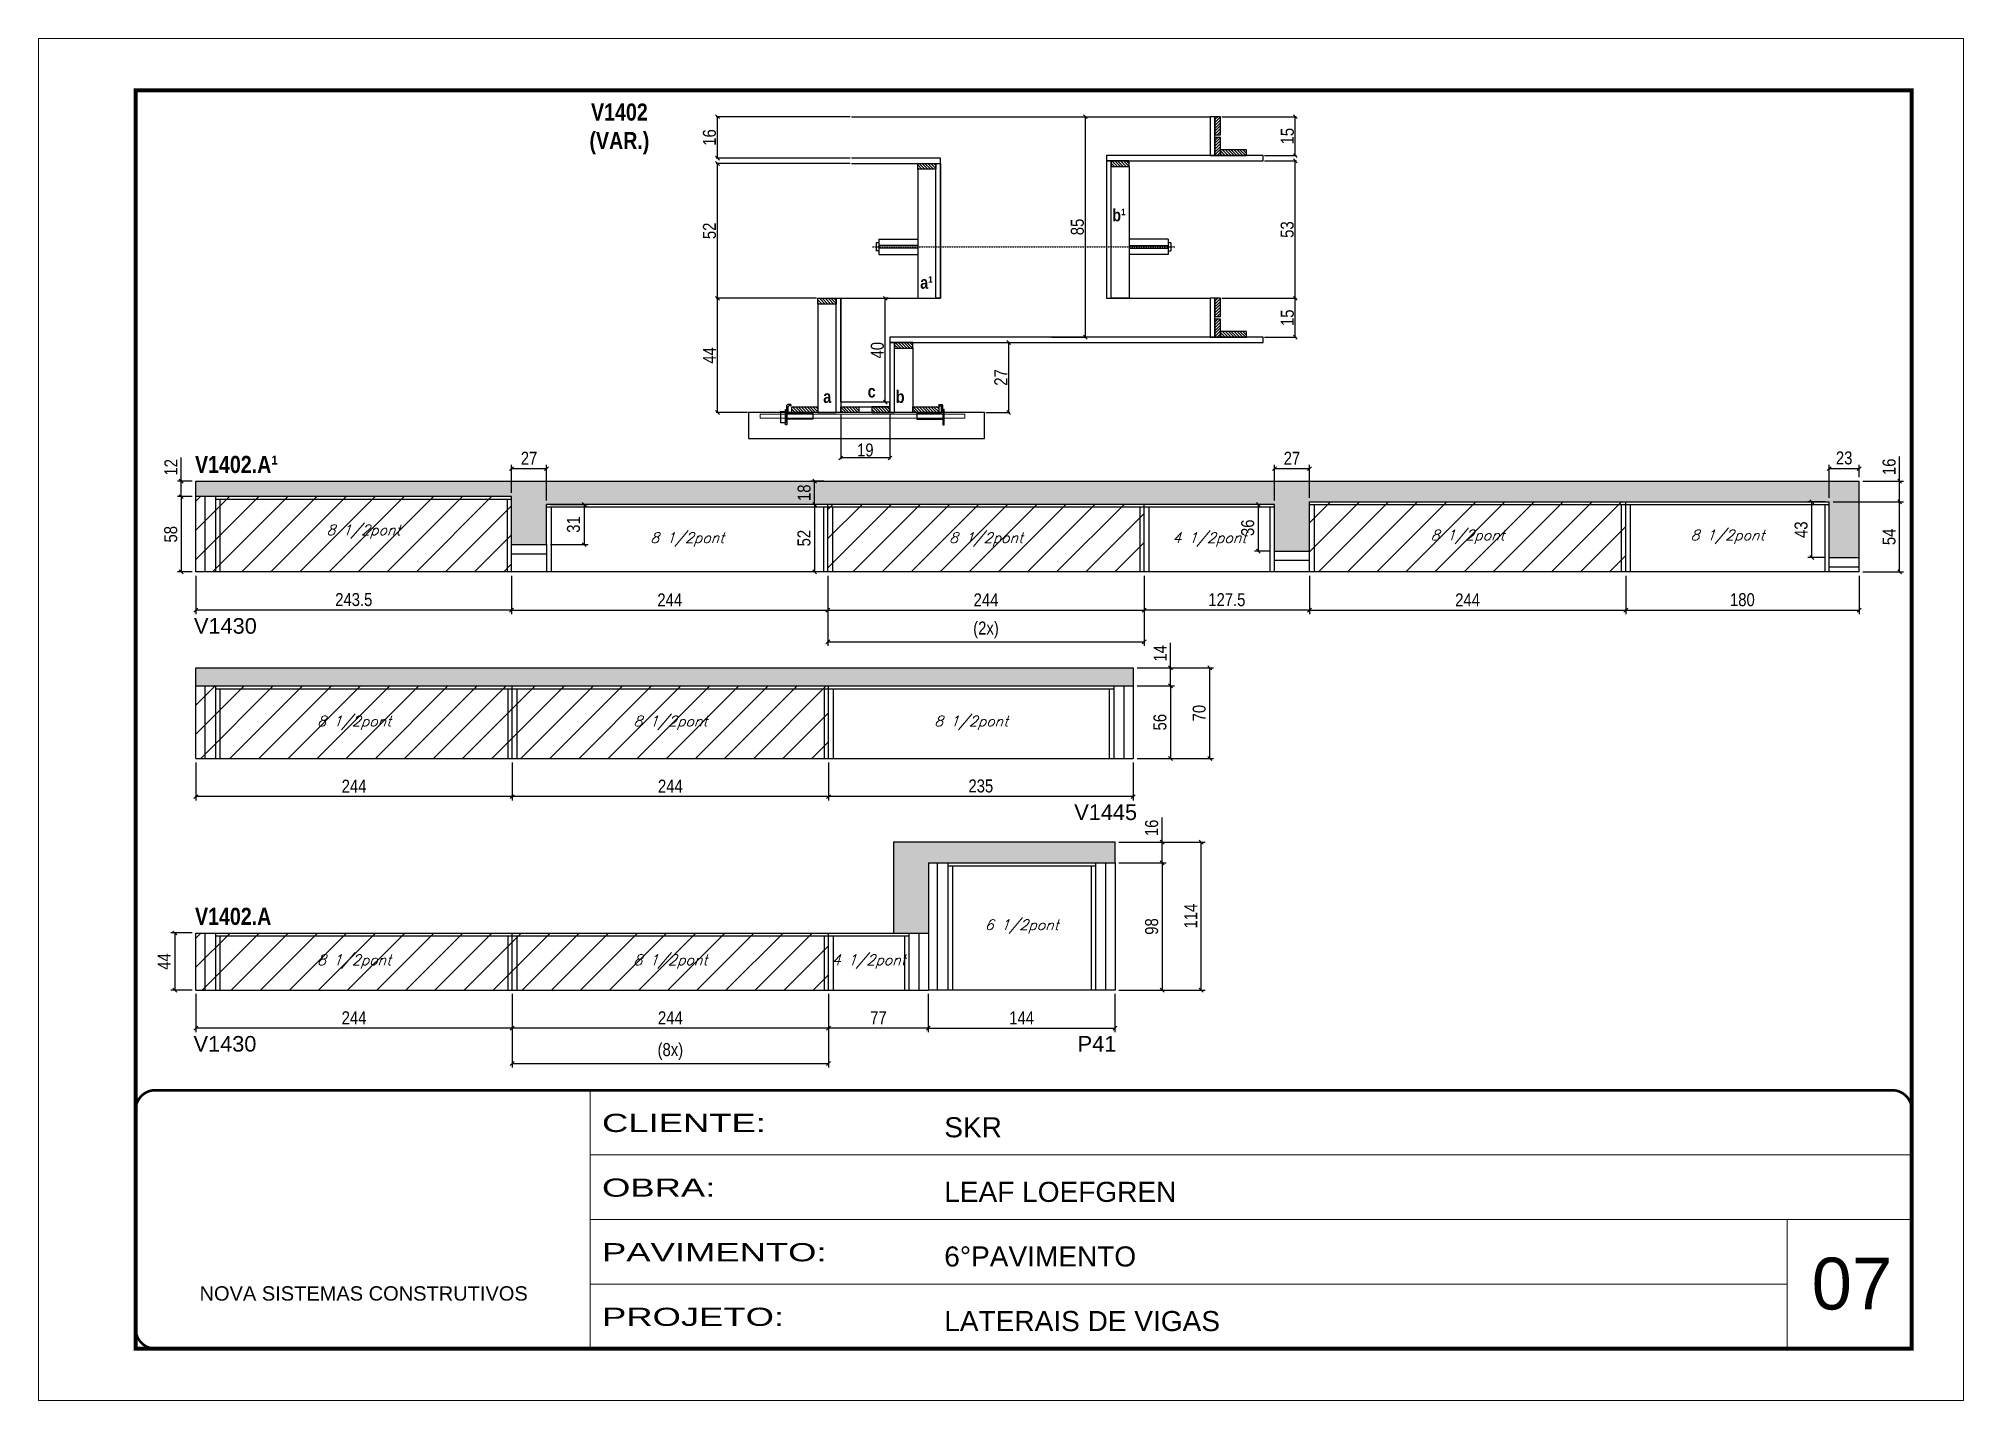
# Model space of a CAD drawing. Extents: x 3309 to 9563, y -2522 to 14608.
# Drawn here: x 6493 to 7978, y 12409 to 13459 of the extents above; entities that cross this region are included whole.
import ezdxf

# ---------------------------------------------------------------- set-up
doc = ezdxf.new("R2010")
doc.units = 0
for name, pattern in [('CONTINUO', [0]), ('DASHED', [0.75, 0.5, -0.25]), ('HIDDEN', [0.375, 0.25, -0.125])]:
    doc.linetypes.add(name, pattern=pattern)
for name, color, linetype in [('5', 5, 'Continuous'), ('barrote', 251, 'Continuous'), ('COTA', 241, 'Continuous'), ('detalhes', 4, 'Continuous'), ('NOMENCLATURA', 7, 'Continuous'), ('Painéis', 200, 'Continuous'), ('presilha', 1, 'Continuous'), ('SARR_2.2x10', 60, 'Continuous'), ('SARR_2.2x7', 40, 'Continuous'), ('SARR_3.5x7', 81, 'Continuous'), ('TENSOR', 3, 'Continuous'), ('texto', 7, 'Continuous')]:
    doc.layers.add(name, color=color, linetype=linetype)
for name, color, linetype, lineweight in [('CARIMBO', 255, 'Continuous', 9), ('CONCRETO', 251, 'Continuous', 25), ('Folhas', 255, 'Continuous', 9), ('Hachura', 251, 'Continuous', 9), ('SARRAFO DE PRESSAO', 251, 'DASHED', 9), ('SCO-___-LAJ', 2, 'Continuous', 0)]:
    doc.layers.add(name, color=color, linetype=linetype, lineweight=lineweight)
doc.styles.add('ARIAL', font='arial.ttf')
doc.styles.add('COTA TECNICA', font='techl___.ttf', dxfattribs={"height": 10})
doc.styles.add('COTA TECNICA 2X', font='techl___.ttf', dxfattribs={"height": 10})
doc.styles.add('Romans', font='romans.shx')
doc.styles.get("Standard").update_dxf_attribs({"font": 'arial.ttf'})
doc.styles.add('TECNICA', font='techb___.ttf', dxfattribs={"height": 10})
doc.styles.add('Tecnologia', font='')
doc.styles.get('Tecnologia').set_extended_font_data('Forgotten Futurist')
doc.dimstyles.new('PAINEL', dxfattribs={"dimtxt": 10, "dimasz": 3, "dimexe": 3, "dimexo": 3, "dimgap": 3, "dimtad": 1, "dimdec": 1, "dimzin": 12, "dimdsep": 46, "dimtxsty": 'COTA TECNICA', "dimblk1": 'OBLIQUE', "dimblk2": 'OBLIQUE', "dimsah": 1, "dimcen": 0.9, "dimclrd": 4, "dimclre": 4, "dimclrt": 240, "dimadec": 1, "dimazin": 3, "dimtfac": 1, "dimtdec": 1, "dimtmove": 0, "dimatfit": 3, "dimfxl": 1, "dimtolj": 1, "dimtzin": 12, "dimarcsym": 0})
doc.dimstyles.new('SECAO', dxfattribs={"dimscale": 0.333333, "dimtxt": 5, "dimasz": 9, "dimexe": 3, "dimexo": 3, "dimgap": 3, "dimtad": 1, "dimdec": 1, "dimlfac": 0.5, "dimzin": 12, "dimdsep": 46, "dimtxsty": 'COTA TECNICA 2X', "dimblk1": 'OBLIQUE', "dimblk2": 'OBLIQUE', "dimsah": 1, "dimcen": 0.9, "dimclrd": 4, "dimclre": 4, "dimclrt": 240, "dimadec": 1, "dimazin": 3, "dimtfac": 1, "dimtdec": 1, "dimtmove": 0, "dimatfit": 3, "dimfxl": 1, "dimtolj": 1, "dimtzin": 12, "dimarcsym": 0})
pattern_1 = [(135, (40347.2562, -110341.1595), (-1.122532015, -1.122532015), [])]

msp = doc.modelspace()

# ---------------------------------------------------------------- texts
at = {"layer": '5', "linetype": 'Continuous'}
for s, p in [('V1430', (6612.81, 13000.44)), ('V1445', (7291.88, 12856.78)), ('V1430', (6612.48, 12678.26)), ('P41', (7294.52, 12678.26))]:
    msp.add_text(s, height=12, rotation=359.99996, dxfattribs=at).set_placement(p)
at = {"layer": 'CARIMBO', "style": 'ARIAL'}
msp.add_text('07', height=40, dxfattribs=at).set_placement((7860.73, 12479.43))
at = {"layer": 'detalhes', "style": 'TECNICA'}
for s, p in [('b¹', (7321.22, 13318.36)), ('a¹', (7173.04, 13266.37)), ('c', (7132.54, 13182.48)), ('b', (7154.22, 13178.36)), ('a', (7098.24, 13178.37))]:
    msp.add_text(s, height=9.6, dxfattribs=at).set_placement(p)
at = {"layer": 'NOMENCLATURA', "style": 'TECNICA'}
for s, p in [('V1402.A¹', (6613.63, 13124.33)), ('V1402.A', (6613.63, 12775.92))]:
    msp.add_text(s, height=13.2, dxfattribs=at).set_placement(p)
at = {"layer": 'NOMENCLATURA', "insert": (6940.99, 13409.2), "char_height": 13.2, "attachment_point": 2, "style": 'TECNICA'}
msp.add_mtext_dynamic_manual_height_columns('V1402\\P(VAR.)', width=300.2766, gutter_width=1, heights=[0], dxfattribs=at)
at = {"layer": 'texto', "color": 2, "char_height": 8, "attachment_point": 5, "style": 'Romans'}
for s, insert in [('{\\Q19;\\C256;8 1/2pont}', (6743.6, 13079.09)), ('{\\Q19;\\C256;8 1/2pont}', (6993.35, 13073.09)), ('{\\Q19;\\C256;8 1/2pont}', (7223.85, 13073.09)), ('{\\Q19;\\C256;4 1/2pont}', (7396.1, 13073.09)), ('{\\Q19;\\C256;8 1/2pont}', (7595.35, 13075.09)), ('{\\Q19;\\C256;8 1/2pont}', (7795.85, 13075.09)), ('{\\Q19;\\C256;8 1/2pont}', (6736.35, 12931.7)), ('{\\Q19;\\C256;8 1/2pont}', (6980.35, 12931.7)), ('{\\Q19;\\C256;8 1/2pont}', (7212.35, 12931.7)), ('{\\Q19;\\C256;6 1/2pont}', (7251.35, 12774.68)), ('{\\Q19;\\C256;8 1/2pont}', (6736.35, 12747.68)), ('{\\Q19;\\C256;8 1/2pont}', (6980.35, 12747.68)), ('{\\Q19;\\C256;4 1/2pont}', (7133.35, 12747.68))]:
    msp.add_mtext(s, dxfattribs=dict(at, insert=insert))

# ---------------------------------------------------------------- blocks, each defined once
blk = doc.blocks.new('9999999999')
at = {"color": 30, "linetype": 'CONTINUO'}
for p, q in [((98564.6, 34230.2), (98564.6, 34429.4)), ((98564.6, 34379.6), (99584, 34379.6)), ((98564.6, 34329.8), (99488, 34329.8)), ((99584, 34329.8), (99488, 34329.8)), ((99488, 34329.8), (99488, 34230.2)), ((98564.6, 34280), (99488, 34280))]:
    blk.add_line(p, q, dxfattribs=at)
at = {"color": 30, "linetype": 'CONTINUO', "const_width": 2}
blk.add_lwpolyline([(99584, 34230.2), (99584, 34414.4, 0.414214), (99569, 34429.4), (98229, 34429.4, 0.414214), (98214, 34414.4), (98214, 34245.2, 0.414214), (98229, 34230.2), (99584, 34230.2)], format="xyb", dxfattribs=at)
at = {"layer": 'Folhas'}
blk.add_lwpolyline([(98139, 34190.2), (99624, 34190.2), (99624, 35240.2), (98139, 35240.2)], close=True, dxfattribs=at)
at = {"layer": 'Folhas', "color": 30, "const_width": 3}
blk.add_lwpolyline([(98214, 34230.2), (99584, 34230.2), (99584, 35200.2), (98214, 35200.2)], close=True, dxfattribs=at)
at = {"color": 7, "linetype": 'Continuous', "ltscale": 5, "style": 'ARIAL'}
for s, height, p in [('SKR', 15.48, (98837.7, 34393.1)), ('LEAF LOEFGREN', 15.483, (98837.7, 34343.3)), ('6°PAVIMENTO', 15.483, (98837.7, 34293.5)), ('NOVA SISTEMAS CONSTRUTIVOS', 11.059, (98263.2, 34267.2)), ('LATERAIS DE VIGAS', 15.483, (98837.7, 34243.7))]:
    blk.add_text(s, height=height, dxfattribs=at).set_placement(p)
at = {"layer": 'Folhas', "color": 7, "style": 'Tecnologia', "width": 1.5}
for s, p in [('CLIENTE:', (98573.7, 34397.2)), ('OBRA:', (98573.7, 34347.3)), ('PAVIMENTO:', (98573.7, 34297.5)), ('PROJETO:', (98573.7, 34247.7))]:
    blk.add_text(s, height=14, dxfattribs=at).set_placement(p)
blk = doc.blocks.new('_Oblique')
at = {"color": 0, "linetype": 'ByBlock', "lineweight": -2}
blk.add_line((-0.5, -0.5), (0.5, 0.5), dxfattribs=at)
blk = doc.blocks.new('*D1647')
at = {"layer": 'COTA', "color": 4, "lineweight": -2, "transparency": 16777216}
for p, q in [((7111.7, 13170), (7111.7, 13134.9)), ((7149.7, 13170), (7149.7, 13134.9)), ((7149.7, 13135.9), (7111.7, 13135.9))]:
    blk.add_line(p, q, dxfattribs=at)
at = {"layer": 'Defpoints', "color": 0, "transparency": 16777216}
for p in [(7111.7, 13171), (7149.7, 13171), (7111.7, 13135.9)]:
    blk.add_point(p, dxfattribs=at)
at = {"layer": 'COTA', "color": 4, "lineweight": -2, "transparency": 16777216, "xscale": 3, "yscale": 3, "zscale": 3, "rotation": 180}
blk.add_blockref('_Oblique', (7111.7, 13135.9), dxfattribs=at)
at = {"layer": 'COTA', "color": 4, "lineweight": -2, "transparency": 16777216, "xscale": 3, "yscale": 3, "zscale": 3}
blk.add_blockref('_Oblique', (7149.7, 13135.9), dxfattribs=at)
at = {"layer": 'COTA', "color": 240, "transparency": 16777216, "insert": (7130.7, 13142), "char_height": 10, "attachment_point": 5, "style": 'COTA TECNICA 2X'}
blk.add_mtext('\\A1;19', dxfattribs=at)
blk = doc.blocks.new('PRESILHA METÁLICA 1')
at = {"layer": 'presilha'}
for p, q in [((0, 13), (6, 13)), ((0, 13), (0, 0)), ((6, 0), (0, 0)), ((6, 15.5), (7.5, 15.5)), ((6, -2.5), (6, 15.5)), ((6, 13), (6, 0)), ((7.5, 10.6), (7.5, 19.9)), ((7.5, 15.5), (7.5, -2.5)), ((37.5, 4.1), (7.5, 4.1)), ((12, 21), (8.6, 21)), ((9, 11.6), (9, 18.9)), ((12, 19.5), (9.6, 19.5)), ((37.5, 11), (9.6, 11)), ((12, 21), (12, 19.5)), ((37.5, 11), (37.5, 4.1)), ((7.5, -2.5), (6, -2.5))]:
    blk.add_line(p, q, dxfattribs=at)
for centre, radius, start, end in [((8.6, 19.9), 1.14, 90, 180), ((9.6, 18.9), 0.57, 90, 180), ((9.6, 11.6), 0.57, 180, 270)]:
    blk.add_arc(centre, radius, start, end, dxfattribs=at)
blk = doc.blocks.new('PRESILHA METÁLICA 2')
at = {"layer": 'presilha'}
for p, q in [((-5.2, 23.5), (-5.2, 22)), ((-5.2, 23.5), (-1.9, 23.5)), ((-0.8, 14.6), (-0.8, 22.4)), ((-30.8, 13.5), (-30.8, 6.6)), ((-30.8, 13.5), (-2.8, 13.5)), ((-30.8, 6.6), (-0.8, 6.6)), ((-5.2, 22), (-2.8, 22)), ((-2.2, 14.1), (-2.2, 21.4)), ((0.8, 18), (-0.8, 18)), ((-0.8, 18), (-0.8, 0)), ((-0.8, 0), (0.8, 0)), ((0.8, 0), (0.8, 18))]:
    blk.add_line(p, q, dxfattribs=at)
for centre, radius, start, end in [((-1.9, 22.4), 1.14, 0, 90), ((-2.8, 21.4), 0.57, 0, 90), ((-2.8, 14.1), 0.57, 270, 0)]:
    blk.add_arc(centre, radius, start, end, dxfattribs=at)
blk = doc.blocks.new('*D1648')
at = {"layer": 'COTA', "color": 4, "lineweight": -2, "transparency": 16777216}
for p, q in [((7093.1, 13259), (7015.6, 13259)), ((7016.6, 13171), (7016.6, 13259)), ((7039.7, 13171), (7015.6, 13171))]:
    blk.add_line(p, q, dxfattribs=at)
at = {"layer": 'Defpoints', "color": 0, "transparency": 16777216}
for p in [(7016.6, 13259), (7094.1, 13259), (7040.7, 13171)]:
    blk.add_point(p, dxfattribs=at)
at = {"layer": 'COTA', "color": 4, "lineweight": -2, "transparency": 16777216, "xscale": 3, "yscale": 3, "zscale": 3}
for p, rotation in [((7016.6, 13259), 90), ((7016.6, 13171), 270)]:
    blk.add_blockref('_Oblique', p, dxfattribs=dict(at, rotation=rotation))
at = {"layer": 'COTA', "color": 240, "transparency": 16777216, "insert": (7010.5, 13215), "char_height": 10, "attachment_point": 5, "rotation": 90, "style": 'COTA TECNICA 2X'}
blk.add_mtext('\\A1;44', dxfattribs=at)
blk = doc.blocks.new('*D1649')
at = {"layer": 'COTA', "color": 4, "lineweight": -2, "transparency": 16777216}
for p, q in [((7223.6, 13225), (7242.3, 13225)), ((7241.3, 13171), (7241.3, 13225)), ((7223.6, 13171), (7242.3, 13171))]:
    blk.add_line(p, q, dxfattribs=at)
at = {"layer": 'Defpoints', "color": 0, "transparency": 16777216}
for p in [(7222.6, 13225), (7241.3, 13225), (7222.6, 13171)]:
    blk.add_point(p, dxfattribs=at)
at = {"layer": 'COTA', "color": 4, "lineweight": -2, "transparency": 16777216, "xscale": 3, "yscale": 3, "zscale": 3}
for p, rotation in [((7241.3, 13225), 90), ((7241.3, 13171), 270)]:
    blk.add_blockref('_Oblique', p, dxfattribs=dict(at, rotation=rotation))
at = {"layer": 'COTA', "color": 240, "transparency": 16777216, "insert": (7235.2, 13198), "char_height": 10, "attachment_point": 5, "rotation": 90, "style": 'COTA TECNICA 2X'}
blk.add_mtext('\\A1;27', dxfattribs=at)
blk = doc.blocks.new('*D1650')
at = {"layer": 'COTA', "color": 4, "lineweight": -2, "transparency": 16777216}
for p, q in [((7405.7, 13259), (7463.4, 13259)), ((7462.4, 13229), (7462.4, 13259)), ((7438.7, 13229), (7463.4, 13229))]:
    blk.add_line(p, q, dxfattribs=at)
at = {"layer": 'Defpoints', "color": 0, "transparency": 16777216}
for p in [(7404.7, 13259), (7462.4, 13259), (7437.7, 13229)]:
    blk.add_point(p, dxfattribs=at)
at = {"layer": 'COTA', "color": 4, "lineweight": -2, "transparency": 16777216, "xscale": 3, "yscale": 3, "zscale": 3}
for p, rotation in [((7462.4, 13259), 90), ((7462.4, 13229), 270)]:
    blk.add_blockref('_Oblique', p, dxfattribs=dict(at, rotation=rotation))
at = {"layer": 'COTA', "color": 240, "transparency": 16777216, "insert": (7456.3, 13244), "char_height": 10, "attachment_point": 5, "rotation": 90, "style": 'COTA TECNICA 2X'}
blk.add_mtext('\\A1;15', dxfattribs=at)
blk = doc.blocks.new('*D1651')
at = {"layer": 'COTA', "color": 4, "lineweight": -2, "transparency": 16777216}
for p, q in [((7438.7, 13365), (7463.4, 13365)), ((7462.4, 13259), (7462.4, 13365)), ((7405.7, 13259), (7463.4, 13259))]:
    blk.add_line(p, q, dxfattribs=at)
at = {"layer": 'Defpoints', "color": 0, "transparency": 16777216}
for p in [(7437.7, 13365), (7462.4, 13365), (7404.7, 13259)]:
    blk.add_point(p, dxfattribs=at)
at = {"layer": 'COTA', "color": 4, "lineweight": -2, "transparency": 16777216, "xscale": 3, "yscale": 3, "zscale": 3}
for p, rotation in [((7462.4, 13365), 90), ((7462.4, 13259), 270)]:
    blk.add_blockref('_Oblique', p, dxfattribs=dict(at, rotation=rotation))
at = {"layer": 'COTA', "color": 240, "transparency": 16777216, "insert": (7456.2, 13312), "char_height": 10, "attachment_point": 5, "rotation": 90, "style": 'COTA TECNICA 2X'}
blk.add_mtext('\\A1;53', dxfattribs=at)
blk = doc.blocks.new('*D1652')
at = {"layer": 'COTA', "color": 4, "lineweight": -2, "transparency": 16777216}
for p, q in [((7405.7, 13399), (7463.4, 13399)), ((7462.4, 13369), (7462.4, 13399)), ((7438.7, 13369), (7463.4, 13369))]:
    blk.add_line(p, q, dxfattribs=at)
at = {"layer": 'Defpoints', "color": 0, "transparency": 16777216}
for p in [(7404.7, 13399), (7462.4, 13399), (7437.7, 13369)]:
    blk.add_point(p, dxfattribs=at)
at = {"layer": 'COTA', "color": 4, "lineweight": -2, "transparency": 16777216, "xscale": 3, "yscale": 3, "zscale": 3}
for p, rotation in [((7462.4, 13399), 90), ((7462.4, 13369), 270)]:
    blk.add_blockref('_Oblique', p, dxfattribs=dict(at, rotation=rotation))
at = {"layer": 'COTA', "color": 240, "transparency": 16777216, "insert": (7456.3, 13384), "char_height": 10, "attachment_point": 5, "rotation": 90, "style": 'COTA TECNICA 2X'}
blk.add_mtext('\\A1;15', dxfattribs=at)
blk = doc.blocks.new('*D1653')
at = {"layer": 'COTA', "color": 4, "lineweight": -2, "transparency": 16777216}
for p, q in [((7119, 13363), (7015.6, 13363)), ((7016.6, 13259), (7016.6, 13363)), ((7093.1, 13259), (7015.6, 13259))]:
    blk.add_line(p, q, dxfattribs=at)
at = {"layer": 'Defpoints', "color": 0, "transparency": 16777216}
for p in [(7016.6, 13363), (7120, 13363), (7094.1, 13259)]:
    blk.add_point(p, dxfattribs=at)
at = {"layer": 'COTA', "color": 4, "lineweight": -2, "transparency": 16777216, "xscale": 3, "yscale": 3, "zscale": 3}
for p, rotation in [((7016.6, 13363), 90), ((7016.6, 13259), 270)]:
    blk.add_blockref('_Oblique', p, dxfattribs=dict(at, rotation=rotation))
at = {"layer": 'COTA', "color": 240, "transparency": 16777216, "insert": (7010.5, 13311), "char_height": 10, "attachment_point": 5, "rotation": 90, "style": 'COTA TECNICA 2X'}
blk.add_mtext('\\A1;52', dxfattribs=at)
blk = doc.blocks.new('*D1654')
at = {"layer": 'COTA', "color": 4, "lineweight": -2, "transparency": 16777216}
for p, q in [((7119, 13399), (7015.6, 13399)), ((7016.6, 13367), (7016.6, 13399)), ((7119, 13367), (7015.6, 13367))]:
    blk.add_line(p, q, dxfattribs=at)
at = {"layer": 'Defpoints', "color": 0, "transparency": 16777216}
for p in [(7016.6, 13399), (7120, 13399), (7120, 13367)]:
    blk.add_point(p, dxfattribs=at)
at = {"layer": 'COTA', "color": 4, "lineweight": -2, "transparency": 16777216, "xscale": 3, "yscale": 3, "zscale": 3}
for p, rotation in [((7016.6, 13399), 90), ((7016.6, 13367), 270)]:
    blk.add_blockref('_Oblique', p, dxfattribs=dict(at, rotation=rotation))
at = {"layer": 'COTA', "color": 240, "transparency": 16777216, "insert": (7010.5, 13383), "char_height": 10, "attachment_point": 5, "rotation": 90, "style": 'COTA TECNICA 2X'}
blk.add_mtext('\\A1;16', dxfattribs=at)
blk = doc.blocks.new('*D1659')
at = {"layer": 'COTA', "color": 4, "lineweight": -2, "transparency": 16777216}
for p, q in [((6611.3, 12769.7), (6595, 12769.7)), ((6598, 12769.7), (6598, 12725.7)), ((6611.3, 12725.7), (6595, 12725.7))]:
    blk.add_line(p, q, dxfattribs=at)
at = {"layer": 'Defpoints', "color": 0, "transparency": 16777216}
for p in [(6614.3, 12769.7), (6598, 12725.7), (6614.3, 12725.7)]:
    blk.add_point(p, dxfattribs=at)
at = {"layer": 'COTA', "color": 4, "lineweight": -2, "transparency": 16777216, "xscale": 3, "yscale": 3, "zscale": 3}
for p, rotation in [((6598, 12769.7), 90), ((6598, 12725.7), 270)]:
    blk.add_blockref('_Oblique', p, dxfattribs=dict(at, rotation=rotation))
at = {"layer": 'COTA', "color": 240, "transparency": 16777216, "insert": (6589.9, 12747.7), "char_height": 10, "attachment_point": 5, "rotation": 90, "style": 'COTA TECNICA'}
blk.add_mtext('\\A1;44', dxfattribs=at)
blk = doc.blocks.new('*D1655')
at = {"layer": 'COTA', "color": 4, "lineweight": -2, "transparency": 16777216}
for p, q in [((7102.3, 12722.7), (7102.3, 12693.3)), ((7179.3, 12722.7), (7179.3, 12693.3)), ((7179.3, 12696.3), (7102.3, 12696.3))]:
    blk.add_line(p, q, dxfattribs=at)
at = {"layer": 'Defpoints', "color": 0, "transparency": 16777216}
for p in [(7102.3, 12725.7), (7179.3, 12725.7), (7102.3, 12696.3)]:
    blk.add_point(p, dxfattribs=at)
at = {"layer": 'COTA', "color": 4, "lineweight": -2, "transparency": 16777216, "xscale": 3, "yscale": 3, "zscale": 3, "rotation": 180}
blk.add_blockref('_Oblique', (7102.3, 12696.3), dxfattribs=at)
at = {"layer": 'COTA', "color": 4, "lineweight": -2, "transparency": 16777216, "xscale": 3, "yscale": 3, "zscale": 3}
blk.add_blockref('_Oblique', (7179.3, 12696.3), dxfattribs=at)
at = {"layer": 'COTA', "color": 240, "transparency": 16777216, "insert": (7140.8, 12704.3), "char_height": 10, "attachment_point": 5, "style": 'COTA TECNICA'}
blk.add_mtext('\\A1;77', dxfattribs=at)
blk = doc.blocks.new('*D1656')
at = {"layer": 'COTA', "color": 4, "lineweight": -2, "transparency": 16777216}
for p, q in [((6614.3, 12722.7), (6614.3, 12693.3)), ((6858.3, 12722.7), (6858.3, 12693.3)), ((6858.3, 12696.3), (6614.3, 12696.3))]:
    blk.add_line(p, q, dxfattribs=at)
at = {"layer": 'Defpoints', "color": 0, "transparency": 16777216}
for p in [(6614.3, 12725.7), (6858.3, 12725.7), (6614.3, 12696.3)]:
    blk.add_point(p, dxfattribs=at)
at = {"layer": 'COTA', "color": 4, "lineweight": -2, "transparency": 16777216, "xscale": 3, "yscale": 3, "zscale": 3, "rotation": 180}
blk.add_blockref('_Oblique', (6614.3, 12696.3), dxfattribs=at)
at = {"layer": 'COTA', "color": 4, "lineweight": -2, "transparency": 16777216, "xscale": 3, "yscale": 3, "zscale": 3}
blk.add_blockref('_Oblique', (6858.3, 12696.3), dxfattribs=at)
at = {"layer": 'COTA', "color": 240, "transparency": 16777216, "insert": (6736.3, 12704.3), "char_height": 10, "attachment_point": 5, "style": 'COTA TECNICA'}
blk.add_mtext('\\A1;244', dxfattribs=at)
blk = doc.blocks.new('*D1657')
at = {"layer": 'COTA', "color": 4, "lineweight": -2, "transparency": 16777216}
for p, q in [((6858.3, 12722.7), (6858.3, 12693.3)), ((7102.3, 12722.7), (7102.3, 12693.3)), ((7102.3, 12696.3), (6858.3, 12696.3))]:
    blk.add_line(p, q, dxfattribs=at)
at = {"layer": 'Defpoints', "color": 0, "transparency": 16777216}
for p in [(6858.3, 12725.7), (7102.3, 12725.7), (6858.3, 12696.3)]:
    blk.add_point(p, dxfattribs=at)
at = {"layer": 'COTA', "color": 4, "lineweight": -2, "transparency": 16777216, "xscale": 3, "yscale": 3, "zscale": 3, "rotation": 180}
blk.add_blockref('_Oblique', (6858.3, 12696.3), dxfattribs=at)
at = {"layer": 'COTA', "color": 4, "lineweight": -2, "transparency": 16777216, "xscale": 3, "yscale": 3, "zscale": 3}
blk.add_blockref('_Oblique', (7102.3, 12696.3), dxfattribs=at)
at = {"layer": 'COTA', "color": 240, "transparency": 16777216, "insert": (6980.3, 12704.3), "char_height": 10, "attachment_point": 5, "style": 'COTA TECNICA'}
blk.add_mtext('\\A1;244', dxfattribs=at)
blk = doc.blocks.new('*D1658')
at = {"layer": 'COTA', "color": 4, "lineweight": -2, "transparency": 16777216}
for p, q in [((6858.3, 12722.7), (6858.3, 12666.1)), ((7102.3, 12722.7), (7102.3, 12666.1)), ((6858.3, 12669.1), (7102.3, 12669.1))]:
    blk.add_line(p, q, dxfattribs=at)
at = {"layer": 'Defpoints', "color": 0, "transparency": 16777216}
for p in [(6858.3, 12725.7), (7102.3, 12725.7), (7102.3, 12669.1)]:
    blk.add_point(p, dxfattribs=at)
at = {"layer": 'COTA', "color": 4, "lineweight": -2, "transparency": 16777216, "xscale": 3, "yscale": 3, "zscale": 3, "rotation": 180}
blk.add_blockref('_Oblique', (6858.3, 12669.1), dxfattribs=at)
at = {"layer": 'COTA', "color": 4, "lineweight": -2, "transparency": 16777216, "xscale": 3, "yscale": 3, "zscale": 3}
blk.add_blockref('_Oblique', (7102.3, 12669.1), dxfattribs=at)
at = {"layer": 'COTA', "color": 240, "transparency": 16777216, "insert": (6980.3, 12678.3), "char_height": 10, "attachment_point": 5, "style": 'COTA TECNICA'}
blk.add_mtext('\\A1;(8x)', dxfattribs=at)
blk = doc.blocks.new('*D1660')
at = {"layer": 'COTA', "color": 4, "lineweight": -2, "transparency": 16777216}
for p, q in [((7179.3, 12722.7), (7179.3, 12693.3)), ((7323.3, 12722.7), (7323.3, 12693.3)), ((7179.3, 12696.3), (7323.3, 12696.3))]:
    blk.add_line(p, q, dxfattribs=at)
at = {"layer": 'Defpoints', "color": 0, "transparency": 16777216}
for p in [(7179.3, 12725.7), (7323.3, 12725.7), (7323.3, 12696.3)]:
    blk.add_point(p, dxfattribs=at)
at = {"layer": 'COTA', "color": 4, "lineweight": -2, "transparency": 16777216, "xscale": 3, "yscale": 3, "zscale": 3, "rotation": 180}
blk.add_blockref('_Oblique', (7179.3, 12696.3), dxfattribs=at)
at = {"layer": 'COTA', "color": 4, "lineweight": -2, "transparency": 16777216, "xscale": 3, "yscale": 3, "zscale": 3}
blk.add_blockref('_Oblique', (7323.3, 12696.3), dxfattribs=at)
at = {"layer": 'COTA', "color": 240, "transparency": 16777216, "insert": (7251.3, 12704.3), "char_height": 10, "attachment_point": 5, "style": 'COTA TECNICA'}
blk.add_mtext('\\A1;144', dxfattribs=at)
blk = doc.blocks.new('*D1661')
at = {"layer": 'COTA', "color": 4, "lineweight": -2, "transparency": 16777216}
for p, q in [((7326.3, 12823.7), (7362.7, 12823.7)), ((7359.7, 12823.7), (7359.7, 12725.7)), ((7326.3, 12725.7), (7362.7, 12725.7))]:
    blk.add_line(p, q, dxfattribs=at)
at = {"layer": 'Defpoints', "color": 0, "transparency": 16777216}
for p in [(7323.3, 12823.7), (7323.3, 12725.7), (7359.7, 12725.7)]:
    blk.add_point(p, dxfattribs=at)
at = {"layer": 'COTA', "color": 4, "lineweight": -2, "transparency": 16777216, "xscale": 3, "yscale": 3, "zscale": 3}
for p, rotation in [((7359.7, 12823.7), 90), ((7359.7, 12725.7), 270)]:
    blk.add_blockref('_Oblique', p, dxfattribs=dict(at, rotation=rotation))
at = {"layer": 'COTA', "color": 240, "transparency": 16777216, "insert": (7351.6, 12774.7), "char_height": 10, "attachment_point": 5, "rotation": 90, "style": 'COTA TECNICA'}
blk.add_mtext('\\A1;98', dxfattribs=at)
blk = doc.blocks.new('*D1662')
at = {"layer": 'COTA', "color": 4, "lineweight": -2, "transparency": 16777216}
for p, q in [((7359.7, 12839.7), (7359.7, 12858.7)), ((7326.3, 12839.7), (7362.7, 12839.7)), ((7359.7, 12823.7), (7359.7, 12839.7)), ((7326.3, 12823.7), (7362.7, 12823.7))]:
    blk.add_line(p, q, dxfattribs=at)
at = {"layer": 'Defpoints', "color": 0, "transparency": 16777216}
for p in [(7323.3, 12839.7), (7359.7, 12839.7), (7323.3, 12823.7)]:
    blk.add_point(p, dxfattribs=at)
at = {"layer": 'COTA', "color": 4, "lineweight": -2, "transparency": 16777216, "xscale": 3, "yscale": 3, "zscale": 3}
for p, rotation in [((7359.7, 12839.7), 90), ((7359.7, 12823.7), 270)]:
    blk.add_blockref('_Oblique', p, dxfattribs=dict(at, rotation=rotation))
at = {"layer": 'COTA', "color": 240, "transparency": 16777216, "insert": (7351.6, 12850.7), "char_height": 10, "attachment_point": 5, "rotation": 90, "style": 'COTA TECNICA'}
blk.add_mtext('\\A1;16', dxfattribs=at)
blk = doc.blocks.new('*D1663')
at = {"layer": 'COTA', "color": 4, "lineweight": -2, "transparency": 16777216}
for p, q in [((7326.3, 12839.7), (7392.8, 12839.7)), ((7389.8, 12725.7), (7389.8, 12839.7)), ((7326.3, 12725.7), (7392.8, 12725.7))]:
    blk.add_line(p, q, dxfattribs=at)
at = {"layer": 'Defpoints', "color": 0, "transparency": 16777216}
for p in [(7323.3, 12839.7), (7389.8, 12839.7), (7323.3, 12725.7)]:
    blk.add_point(p, dxfattribs=at)
at = {"layer": 'COTA', "color": 4, "lineweight": -2, "transparency": 16777216, "xscale": 3, "yscale": 3, "zscale": 3}
for p, rotation in [((7389.8, 12839.7), 90), ((7389.8, 12725.7), 270)]:
    blk.add_blockref('_Oblique', p, dxfattribs=dict(at, rotation=rotation))
at = {"layer": 'COTA', "color": 240, "transparency": 16777216, "insert": (7381.7, 12782.7), "char_height": 10, "attachment_point": 5, "rotation": 90, "style": 'COTA TECNICA'}
blk.add_mtext('\\A1;114', dxfattribs=at)
blk = doc.blocks.new('*D1664')
at = {"layer": 'COTA', "color": 4, "lineweight": -2, "transparency": 16777216}
for p, q in [((7259.4, 13399), (7301.4, 13399)), ((7300.4, 13399), (7300.4, 13229)), ((7274.2, 13229), (7301.4, 13229))]:
    blk.add_line(p, q, dxfattribs=at)
at = {"layer": 'Defpoints', "color": 0, "transparency": 16777216}
for p in [(7258.4, 13399), (7273.2, 13229), (7300.4, 13229)]:
    blk.add_point(p, dxfattribs=at)
at = {"layer": 'COTA', "color": 4, "lineweight": -2, "transparency": 16777216, "xscale": 3, "yscale": 3, "zscale": 3}
for p, rotation in [((7300.4, 13399), 90), ((7300.4, 13229), 270)]:
    blk.add_blockref('_Oblique', p, dxfattribs=dict(at, rotation=rotation))
at = {"layer": 'COTA', "color": 240, "transparency": 16777216, "insert": (7294.3, 13314), "char_height": 10, "attachment_point": 5, "rotation": 90, "style": 'COTA TECNICA 2X'}
blk.add_mtext('\\A1;85', dxfattribs=at)
blk = doc.blocks.new('*D1665')
at = {"layer": 'COTA', "color": 4, "lineweight": -2, "transparency": 16777216}
for p, q in [((7148.7, 13259), (7145.1, 13259)), ((7146.1, 13179), (7146.1, 13259)), ((7148.7, 13179), (7145.1, 13179))]:
    blk.add_line(p, q, dxfattribs=at)
at = {"layer": 'Defpoints', "color": 0, "transparency": 16777216}
for p in [(7146.1, 13259), (7149.7, 13259), (7149.7, 13179)]:
    blk.add_point(p, dxfattribs=at)
at = {"layer": 'COTA', "color": 4, "lineweight": -2, "transparency": 16777216, "xscale": 3, "yscale": 3, "zscale": 3}
for p, rotation in [((7146.1, 13259), 90), ((7146.1, 13179), 270)]:
    blk.add_blockref('_Oblique', p, dxfattribs=dict(at, rotation=rotation))
at = {"layer": 'COTA', "color": 240, "transparency": 16777216, "insert": (7140, 13219), "char_height": 10, "attachment_point": 5, "rotation": 90, "style": 'COTA TECNICA 2X'}
blk.add_mtext('\\A1;40', dxfattribs=at)
blk = doc.blocks.new('*D1666')
at = {"layer": 'COTA', "color": 4, "linetype": 'ByBlock', "lineweight": -2, "transparency": 16777216}
for p, q in [((6614.3, 13045.1), (6614.3, 13015.5)), ((6857.8, 13045.1), (6857.8, 13015.5)), ((6857.8, 13018.5), (6614.3, 13018.5))]:
    blk.add_line(p, q, dxfattribs=at)
at = {"layer": 'Defpoints', "color": 0, "linetype": 'ByBlock', "transparency": 16777216}
for p in [(6614.3, 13048.1), (6857.8, 13048.1), (6614.3, 13018.5)]:
    blk.add_point(p, dxfattribs=at)
at = {"layer": 'COTA', "color": 4, "linetype": 'ByBlock', "lineweight": -2, "transparency": 16777216, "xscale": 3, "yscale": 3, "zscale": 3, "rotation": 180}
blk.add_blockref('_Oblique', (6614.3, 13018.5), dxfattribs=at)
at = {"layer": 'COTA', "color": 4, "linetype": 'ByBlock', "lineweight": -2, "transparency": 16777216, "xscale": 3, "yscale": 3, "zscale": 3}
blk.add_blockref('_Oblique', (6857.8, 13018.5), dxfattribs=at)
at = {"layer": 'COTA', "color": 240, "linetype": 'ByBlock', "transparency": 16777216, "insert": (6736.1, 13026.7), "char_height": 10, "attachment_point": 5, "style": 'COTA TECNICA'}
blk.add_mtext('\\A1;243.5', dxfattribs=at)
blk = doc.blocks.new('*D1667')
at = {"layer": 'COTA', "color": 4, "lineweight": -2, "transparency": 16777216}
for p, q in [((6857.8, 13045.1), (6857.8, 13015.5)), ((7101.8, 13045.1), (7101.8, 13015.5)), ((6857.8, 13018.5), (7101.8, 13018.5))]:
    blk.add_line(p, q, dxfattribs=at)
at = {"layer": 'Defpoints', "color": 0, "transparency": 16777216}
for p in [(6857.8, 13048.1), (7101.8, 13048.1), (7101.8, 13018.5)]:
    blk.add_point(p, dxfattribs=at)
at = {"layer": 'COTA', "color": 4, "lineweight": -2, "transparency": 16777216, "xscale": 3, "yscale": 3, "zscale": 3, "rotation": 180}
blk.add_blockref('_Oblique', (6857.8, 13018.5), dxfattribs=at)
at = {"layer": 'COTA', "color": 4, "lineweight": -2, "transparency": 16777216, "xscale": 3, "yscale": 3, "zscale": 3}
blk.add_blockref('_Oblique', (7101.8, 13018.5), dxfattribs=at)
at = {"layer": 'COTA', "color": 240, "transparency": 16777216, "insert": (6979.8, 13026.5), "char_height": 10, "attachment_point": 5, "style": 'COTA TECNICA'}
blk.add_mtext('\\A1;244', dxfattribs=at)
blk = doc.blocks.new('*D1668')
at = {"layer": 'COTA', "color": 4, "lineweight": -2, "transparency": 16777216}
for p, q in [((7101.8, 13045.1), (7101.8, 13015.5)), ((7345.8, 13045.1), (7345.8, 13015.5)), ((7101.8, 13018.5), (7345.8, 13018.5))]:
    blk.add_line(p, q, dxfattribs=at)
at = {"layer": 'Defpoints', "color": 0, "transparency": 16777216}
for p in [(7101.8, 13048.1), (7345.8, 13048.1), (7345.8, 13018.5)]:
    blk.add_point(p, dxfattribs=at)
at = {"layer": 'COTA', "color": 4, "lineweight": -2, "transparency": 16777216, "xscale": 3, "yscale": 3, "zscale": 3, "rotation": 180}
blk.add_blockref('_Oblique', (7101.8, 13018.5), dxfattribs=at)
at = {"layer": 'COTA', "color": 4, "lineweight": -2, "transparency": 16777216, "xscale": 3, "yscale": 3, "zscale": 3}
blk.add_blockref('_Oblique', (7345.8, 13018.5), dxfattribs=at)
at = {"layer": 'COTA', "color": 240, "transparency": 16777216, "insert": (7223.8, 13026.5), "char_height": 10, "attachment_point": 5, "style": 'COTA TECNICA'}
blk.add_mtext('\\A1;244', dxfattribs=at)
blk = doc.blocks.new('*D1669')
at = {"layer": 'COTA', "color": 4, "lineweight": -2, "transparency": 16777216}
for p, q in [((7473.3, 13045.1), (7473.3, 13015.5)), ((7717.3, 13045.1), (7717.3, 13015.5)), ((7473.3, 13018.5), (7717.3, 13018.5))]:
    blk.add_line(p, q, dxfattribs=at)
at = {"layer": 'Defpoints', "color": 0, "transparency": 16777216}
for p in [(7473.3, 13048.1), (7717.3, 13048.1), (7717.3, 13018.5)]:
    blk.add_point(p, dxfattribs=at)
at = {"layer": 'COTA', "color": 4, "lineweight": -2, "transparency": 16777216, "xscale": 3, "yscale": 3, "zscale": 3, "rotation": 180}
blk.add_blockref('_Oblique', (7473.3, 13018.5), dxfattribs=at)
at = {"layer": 'COTA', "color": 4, "lineweight": -2, "transparency": 16777216, "xscale": 3, "yscale": 3, "zscale": 3}
blk.add_blockref('_Oblique', (7717.3, 13018.5), dxfattribs=at)
at = {"layer": 'COTA', "color": 240, "transparency": 16777216, "insert": (7595.3, 13026.5), "char_height": 10, "attachment_point": 5, "style": 'COTA TECNICA'}
blk.add_mtext('\\A1;244', dxfattribs=at)
blk = doc.blocks.new('*D1670')
at = {"layer": 'COTA', "color": 4, "lineweight": -2, "transparency": 16777216}
for p, q in [((7345.8, 13045.1), (7345.8, 13015.5)), ((7473.3, 13045.1), (7473.3, 13015.5)), ((7473.3, 13018.5), (7345.8, 13018.5))]:
    blk.add_line(p, q, dxfattribs=at)
at = {"layer": 'Defpoints', "color": 0, "transparency": 16777216}
for p in [(7345.8, 13048.1), (7473.3, 13048.1), (7345.8, 13018.5)]:
    blk.add_point(p, dxfattribs=at)
at = {"layer": 'COTA', "color": 4, "lineweight": -2, "transparency": 16777216, "xscale": 3, "yscale": 3, "zscale": 3, "rotation": 180}
blk.add_blockref('_Oblique', (7345.8, 13018.5), dxfattribs=at)
at = {"layer": 'COTA', "color": 4, "lineweight": -2, "transparency": 16777216, "xscale": 3, "yscale": 3, "zscale": 3}
blk.add_blockref('_Oblique', (7473.3, 13018.5), dxfattribs=at)
at = {"layer": 'COTA', "color": 240, "transparency": 16777216, "insert": (7409.6, 13026.6), "char_height": 10, "attachment_point": 5, "style": 'COTA TECNICA'}
blk.add_mtext('\\A1;127.5', dxfattribs=at)
blk = doc.blocks.new('*D1671')
at = {"layer": 'COTA', "color": 4, "lineweight": -2, "transparency": 16777216}
for p, q in [((7717.3, 13045.1), (7717.3, 13015.5)), ((7897.3, 13045.1), (7897.3, 13015.5)), ((7717.3, 13018.5), (7897.3, 13018.5))]:
    blk.add_line(p, q, dxfattribs=at)
at = {"layer": 'Defpoints', "color": 0, "transparency": 16777216}
for p in [(7717.3, 13048.1), (7897.3, 13048.1), (7897.3, 13018.5)]:
    blk.add_point(p, dxfattribs=at)
at = {"layer": 'COTA', "color": 4, "lineweight": -2, "transparency": 16777216, "xscale": 3, "yscale": 3, "zscale": 3, "rotation": 180}
blk.add_blockref('_Oblique', (7717.3, 13018.5), dxfattribs=at)
at = {"layer": 'COTA', "color": 4, "lineweight": -2, "transparency": 16777216, "xscale": 3, "yscale": 3, "zscale": 3}
blk.add_blockref('_Oblique', (7897.3, 13018.5), dxfattribs=at)
at = {"layer": 'COTA', "color": 240, "transparency": 16777216, "insert": (7807.3, 13026.6), "char_height": 10, "attachment_point": 5, "style": 'COTA TECNICA'}
blk.add_mtext('\\A1;180', dxfattribs=at)
blk = doc.blocks.new('*D1672')
at = {"layer": 'COTA', "color": 4, "lineweight": -2, "transparency": 16777216}
for p, q in [((6887.8, 13100.1), (6916.8, 13100.1)), ((6913.8, 13100.1), (6913.8, 13069.1)), ((6887.8, 13069.1), (6916.8, 13069.1))]:
    blk.add_line(p, q, dxfattribs=at)
at = {"layer": 'Defpoints', "color": 0, "transparency": 16777216}
for p in [(6884.8, 13100.1), (6884.8, 13069.1), (6913.8, 13069.1)]:
    blk.add_point(p, dxfattribs=at)
at = {"layer": 'COTA', "color": 4, "lineweight": -2, "transparency": 16777216, "xscale": 3, "yscale": 3, "zscale": 3}
for p, rotation in [((6913.8, 13100.1), 90), ((6913.8, 13069.1), 270)]:
    blk.add_blockref('_Oblique', p, dxfattribs=dict(at, rotation=rotation))
at = {"layer": 'COTA', "color": 240, "transparency": 16777216, "insert": (6905.6, 13084.6), "char_height": 10, "attachment_point": 5, "rotation": 90, "style": 'COTA TECNICA'}
blk.add_mtext('\\A1;31', dxfattribs=at)
blk = doc.blocks.new('*D1673')
at = {"layer": 'COTA', "color": 4, "lineweight": -2, "transparency": 16777216}
for p, q in [((6857.8, 13109.1), (6857.8, 13130.7)), ((6857.8, 13127.7), (6884.8, 13127.7)), ((6884.8, 13103.1), (6884.8, 13130.7))]:
    blk.add_line(p, q, dxfattribs=at)
at = {"layer": 'Defpoints', "color": 0, "transparency": 16777216}
for p in [(6884.8, 13127.7), (6857.8, 13106.1), (6884.8, 13100.1)]:
    blk.add_point(p, dxfattribs=at)
at = {"layer": 'COTA', "color": 4, "lineweight": -2, "transparency": 16777216, "xscale": 3, "yscale": 3, "zscale": 3, "rotation": 180}
blk.add_blockref('_Oblique', (6857.8, 13127.7), dxfattribs=at)
at = {"layer": 'COTA', "color": 4, "lineweight": -2, "transparency": 16777216, "xscale": 3, "yscale": 3, "zscale": 3}
blk.add_blockref('_Oblique', (6884.8, 13127.7), dxfattribs=at)
at = {"layer": 'COTA', "color": 240, "transparency": 16777216, "insert": (6871.3, 13135.7), "char_height": 10, "attachment_point": 5, "style": 'COTA TECNICA'}
blk.add_mtext('\\A1;27', dxfattribs=at)
blk = doc.blocks.new('*D1674')
at = {"layer": 'COTA', "color": 4, "lineweight": -2, "transparency": 16777216}
for p, q in [((7446.3, 13103.1), (7446.3, 13130.7)), ((7446.3, 13127.7), (7473.3, 13127.7)), ((7473.3, 13105.1), (7473.3, 13130.7))]:
    blk.add_line(p, q, dxfattribs=at)
at = {"layer": 'Defpoints', "color": 0, "transparency": 16777216}
for p in [(7473.3, 13127.7), (7446.3, 13100.1), (7473.3, 13102.1)]:
    blk.add_point(p, dxfattribs=at)
at = {"layer": 'COTA', "color": 4, "lineweight": -2, "transparency": 16777216, "xscale": 3, "yscale": 3, "zscale": 3, "rotation": 180}
blk.add_blockref('_Oblique', (7446.3, 13127.7), dxfattribs=at)
at = {"layer": 'COTA', "color": 4, "lineweight": -2, "transparency": 16777216, "xscale": 3, "yscale": 3, "zscale": 3}
blk.add_blockref('_Oblique', (7473.3, 13127.7), dxfattribs=at)
at = {"layer": 'COTA', "color": 240, "transparency": 16777216, "insert": (7459.8, 13135.7), "char_height": 10, "attachment_point": 5, "style": 'COTA TECNICA'}
blk.add_mtext('\\A1;27', dxfattribs=at)
blk = doc.blocks.new('*D1675')
at = {"layer": 'COTA', "color": 4, "lineweight": -2, "transparency": 16777216}
for p, q in [((7443.3, 13100.1), (7430.9, 13100.1)), ((7433.9, 13064.1), (7433.9, 13100.1)), ((7443.3, 13064.1), (7430.9, 13064.1))]:
    blk.add_line(p, q, dxfattribs=at)
at = {"layer": 'Defpoints', "color": 0, "transparency": 16777216}
for p in [(7433.9, 13100.1), (7446.3, 13100.1), (7446.3, 13064.1)]:
    blk.add_point(p, dxfattribs=at)
at = {"layer": 'COTA', "color": 4, "lineweight": -2, "transparency": 16777216, "xscale": 3, "yscale": 3, "zscale": 3}
for p, rotation in [((7433.9, 13100.1), 90), ((7433.9, 13064.1), 270)]:
    blk.add_blockref('_Oblique', p, dxfattribs=dict(at, rotation=rotation))
at = {"layer": 'COTA', "color": 240, "transparency": 16777216, "insert": (7425.7, 13082.1), "char_height": 10, "attachment_point": 5, "rotation": 90, "style": 'COTA TECNICA'}
blk.add_mtext('\\A1;36', dxfattribs=at)
blk = doc.blocks.new('*D1676')
at = {"layer": 'COTA', "color": 4, "lineweight": -2, "transparency": 16777216}
for p, q in [((7871.3, 13102.1), (7857.9, 13102.1)), ((7860.9, 13059.1), (7860.9, 13102.1)), ((7871.3, 13059.1), (7857.9, 13059.1))]:
    blk.add_line(p, q, dxfattribs=at)
at = {"layer": 'Defpoints', "color": 0, "transparency": 16777216}
for p in [(7860.9, 13102.1), (7874.3, 13102.1), (7874.3, 13059.1)]:
    blk.add_point(p, dxfattribs=at)
at = {"layer": 'COTA', "color": 4, "lineweight": -2, "transparency": 16777216, "xscale": 3, "yscale": 3, "zscale": 3}
for p, rotation in [((7860.9, 13102.1), 90), ((7860.9, 13059.1), 270)]:
    blk.add_blockref('_Oblique', p, dxfattribs=dict(at, rotation=rotation))
at = {"layer": 'COTA', "color": 240, "transparency": 16777216, "insert": (7852.6, 13080.6), "char_height": 10, "attachment_point": 5, "rotation": 90, "style": 'COTA TECNICA'}
blk.add_mtext('\\A1;43', dxfattribs=at)
blk = doc.blocks.new('*D1677')
at = {"layer": 'COTA', "color": 4, "lineweight": -2, "transparency": 16777216}
for p, q in [((7874.3, 13105.1), (7874.3, 13130.7)), ((7874.3, 13127.7), (7897.3, 13127.7)), ((7897.3, 13121.1), (7897.3, 13130.7))]:
    blk.add_line(p, q, dxfattribs=at)
at = {"layer": 'Defpoints', "color": 0, "transparency": 16777216}
for p in [(7897.3, 13127.7), (7897.3, 13118.1), (7874.3, 13102.1)]:
    blk.add_point(p, dxfattribs=at)
at = {"layer": 'COTA', "color": 4, "lineweight": -2, "transparency": 16777216, "xscale": 3, "yscale": 3, "zscale": 3, "rotation": 180}
blk.add_blockref('_Oblique', (7874.3, 13127.7), dxfattribs=at)
at = {"layer": 'COTA', "color": 4, "lineweight": -2, "transparency": 16777216, "xscale": 3, "yscale": 3, "zscale": 3}
blk.add_blockref('_Oblique', (7897.3, 13127.7), dxfattribs=at)
at = {"layer": 'COTA', "color": 240, "transparency": 16777216, "insert": (7885.8, 13135.9), "char_height": 10, "attachment_point": 5, "style": 'COTA TECNICA'}
blk.add_mtext('\\A1;23', dxfattribs=at)
blk = doc.blocks.new('*D1678')
at = {"layer": 'COTA', "color": 4, "lineweight": -2, "transparency": 16777216}
for p, q in [((6611.3, 13106.1), (6600, 13106.1)), ((6603, 13106.1), (6603, 13048.1)), ((6611.3, 13048.1), (6600, 13048.1))]:
    blk.add_line(p, q, dxfattribs=at)
at = {"layer": 'Defpoints', "color": 0, "transparency": 16777216}
for p in [(6614.3, 13106.1), (6603, 13048.1), (6614.3, 13048.1)]:
    blk.add_point(p, dxfattribs=at)
at = {"layer": 'COTA', "color": 4, "lineweight": -2, "transparency": 16777216, "xscale": 3, "yscale": 3, "zscale": 3}
for p, rotation in [((6603, 13106.1), 90), ((6603, 13048.1), 270)]:
    blk.add_blockref('_Oblique', p, dxfattribs=dict(at, rotation=rotation))
at = {"layer": 'COTA', "color": 240, "transparency": 16777216, "insert": (6594.9, 13077.1), "char_height": 10, "attachment_point": 5, "rotation": 90, "style": 'COTA TECNICA'}
blk.add_mtext('\\A1;58', dxfattribs=at)
blk = doc.blocks.new('*D1679')
at = {"layer": 'COTA', "color": 4, "lineweight": -2, "transparency": 16777216}
for p, q in [((6603, 13118.1), (6603, 13136.4)), ((6611.3, 13118.1), (6600, 13118.1)), ((6603, 13106.1), (6603, 13118.1)), ((6611.3, 13106.1), (6600, 13106.1))]:
    blk.add_line(p, q, dxfattribs=at)
at = {"layer": 'Defpoints', "color": 0, "transparency": 16777216}
for p in [(6603, 13118.1), (6614.3, 13118.1), (6614.3, 13106.1)]:
    blk.add_point(p, dxfattribs=at)
at = {"layer": 'COTA', "color": 4, "lineweight": -2, "transparency": 16777216, "xscale": 3, "yscale": 3, "zscale": 3}
for p, rotation in [((6603, 13118.1), 90), ((6603, 13106.1), 270)]:
    blk.add_blockref('_Oblique', p, dxfattribs=dict(at, rotation=rotation))
at = {"layer": 'COTA', "color": 240, "transparency": 16777216, "insert": (6595, 13128.7), "char_height": 10, "attachment_point": 5, "rotation": 90, "style": 'COTA TECNICA'}
blk.add_mtext('\\A1;12', dxfattribs=at)
blk = doc.blocks.new('*D1680')
at = {"layer": 'COTA', "color": 4, "lineweight": -2, "transparency": 16777216}
for p, q in [((7098.8, 13100.1), (7088.6, 13100.1)), ((7091.6, 13100.1), (7091.6, 13048.1)), ((7098.8, 13048.1), (7088.6, 13048.1))]:
    blk.add_line(p, q, dxfattribs=at)
at = {"layer": 'Defpoints', "color": 0, "transparency": 16777216}
for p in [(7101.8, 13100.1), (7091.6, 13048.1), (7101.8, 13048.1)]:
    blk.add_point(p, dxfattribs=at)
at = {"layer": 'COTA', "color": 4, "lineweight": -2, "transparency": 16777216, "xscale": 3, "yscale": 3, "zscale": 3}
for p, rotation in [((7091.6, 13100.1), 90), ((7091.6, 13048.1), 270)]:
    blk.add_blockref('_Oblique', p, dxfattribs=dict(at, rotation=rotation))
at = {"layer": 'COTA', "color": 240, "transparency": 16777216, "insert": (7083.4, 13074.1), "char_height": 10, "attachment_point": 5, "rotation": 90, "style": 'COTA TECNICA'}
blk.add_mtext('\\A1;52', dxfattribs=at)
blk = doc.blocks.new('*D1681')
at = {"layer": 'COTA', "color": 4, "lineweight": -2, "transparency": 16777216}
for p, q in [((7098.8, 13118.1), (7088.6, 13118.1)), ((7091.6, 13100.1), (7091.6, 13118.1)), ((7098.8, 13100.1), (7088.6, 13100.1))]:
    blk.add_line(p, q, dxfattribs=at)
at = {"layer": 'Defpoints', "color": 0, "transparency": 16777216}
for p in [(7091.6, 13118.1), (7101.8, 13118.1), (7101.8, 13100.1)]:
    blk.add_point(p, dxfattribs=at)
at = {"layer": 'COTA', "color": 4, "lineweight": -2, "transparency": 16777216, "xscale": 3, "yscale": 3, "zscale": 3}
for p, rotation in [((7091.6, 13118.1), 90), ((7091.6, 13100.1), 270)]:
    blk.add_blockref('_Oblique', p, dxfattribs=dict(at, rotation=rotation))
at = {"layer": 'COTA', "color": 240, "transparency": 16777216, "insert": (7083.5, 13109.1), "char_height": 10, "attachment_point": 5, "rotation": 90, "style": 'COTA TECNICA'}
blk.add_mtext('\\A1;18', dxfattribs=at)
blk = doc.blocks.new('*D1682')
at = {"layer": 'COTA', "color": 4, "lineweight": -2, "transparency": 16777216}
for p, q in [((7877.3, 13102.1), (7931.6, 13102.1)), ((7928.6, 13048.1), (7928.6, 13102.1)), ((7900.3, 13048.1), (7931.6, 13048.1))]:
    blk.add_line(p, q, dxfattribs=at)
at = {"layer": 'Defpoints', "color": 0, "transparency": 16777216}
for p in [(7874.3, 13102.1), (7928.6, 13102.1), (7897.3, 13048.1)]:
    blk.add_point(p, dxfattribs=at)
at = {"layer": 'COTA', "color": 4, "lineweight": -2, "transparency": 16777216, "xscale": 3, "yscale": 3, "zscale": 3}
for p, rotation in [((7928.6, 13102.1), 90), ((7928.6, 13048.1), 270)]:
    blk.add_blockref('_Oblique', p, dxfattribs=dict(at, rotation=rotation))
at = {"layer": 'COTA', "color": 240, "transparency": 16777216, "insert": (7920.5, 13075.1), "char_height": 10, "attachment_point": 5, "rotation": 90, "style": 'COTA TECNICA'}
blk.add_mtext('\\A1;54', dxfattribs=at)
blk = doc.blocks.new('*D1683')
at = {"layer": 'COTA', "color": 4, "lineweight": -2, "transparency": 16777216}
for p, q in [((7928.6, 13118.1), (7928.6, 13137.1)), ((7900.3, 13118.1), (7931.6, 13118.1)), ((7928.6, 13102.1), (7928.6, 13118.1)), ((7877.3, 13102.1), (7931.6, 13102.1))]:
    blk.add_line(p, q, dxfattribs=at)
at = {"layer": 'Defpoints', "color": 0, "transparency": 16777216}
for p in [(7897.3, 13118.1), (7928.6, 13118.1), (7874.3, 13102.1)]:
    blk.add_point(p, dxfattribs=at)
at = {"layer": 'COTA', "color": 4, "lineweight": -2, "transparency": 16777216, "xscale": 3, "yscale": 3, "zscale": 3}
for p, rotation in [((7928.6, 13118.1), 90), ((7928.6, 13102.1), 270)]:
    blk.add_blockref('_Oblique', p, dxfattribs=dict(at, rotation=rotation))
at = {"layer": 'COTA', "color": 240, "transparency": 16777216, "insert": (7920.5, 13129.1), "char_height": 10, "attachment_point": 5, "rotation": 90, "style": 'COTA TECNICA'}
blk.add_mtext('\\A1;16', dxfattribs=at)
blk = doc.blocks.new('*D1684')
at = {"layer": 'COTA', "color": 4, "lineweight": -2, "transparency": 16777216}
for p, q in [((7102.3, 12901.2), (7102.3, 12871.8)), ((7337.3, 12901.2), (7337.3, 12871.8)), ((7337.3, 12874.8), (7102.3, 12874.8))]:
    blk.add_line(p, q, dxfattribs=at)
at = {"layer": 'Defpoints', "color": 0, "transparency": 16777216}
for p in [(7102.3, 12904.2), (7337.3, 12904.2), (7102.3, 12874.8)]:
    blk.add_point(p, dxfattribs=at)
at = {"layer": 'COTA', "color": 4, "lineweight": -2, "transparency": 16777216, "xscale": 3, "yscale": 3, "zscale": 3, "rotation": 180}
blk.add_blockref('_Oblique', (7102.3, 12874.8), dxfattribs=at)
at = {"layer": 'COTA', "color": 4, "lineweight": -2, "transparency": 16777216, "xscale": 3, "yscale": 3, "zscale": 3}
blk.add_blockref('_Oblique', (7337.3, 12874.8), dxfattribs=at)
at = {"layer": 'COTA', "color": 240, "transparency": 16777216, "insert": (7219.8, 12883), "char_height": 10, "attachment_point": 5, "style": 'COTA TECNICA'}
blk.add_mtext('\\A1;235', dxfattribs=at)
blk = doc.blocks.new('*D1685')
at = {"layer": 'COTA', "color": 4, "lineweight": -2, "transparency": 16777216}
for p, q in [((6614.3, 12901.2), (6614.3, 12871.8)), ((6858.3, 12901.2), (6858.3, 12871.8)), ((6858.3, 12874.8), (6614.3, 12874.8))]:
    blk.add_line(p, q, dxfattribs=at)
at = {"layer": 'Defpoints', "color": 0, "transparency": 16777216}
for p in [(6614.3, 12904.2), (6858.3, 12904.2), (6614.3, 12874.8)]:
    blk.add_point(p, dxfattribs=at)
at = {"layer": 'COTA', "color": 4, "lineweight": -2, "transparency": 16777216, "xscale": 3, "yscale": 3, "zscale": 3, "rotation": 180}
blk.add_blockref('_Oblique', (6614.3, 12874.8), dxfattribs=at)
at = {"layer": 'COTA', "color": 4, "lineweight": -2, "transparency": 16777216, "xscale": 3, "yscale": 3, "zscale": 3}
blk.add_blockref('_Oblique', (6858.3, 12874.8), dxfattribs=at)
at = {"layer": 'COTA', "color": 240, "transparency": 16777216, "insert": (6736.3, 12882.9), "char_height": 10, "attachment_point": 5, "style": 'COTA TECNICA'}
blk.add_mtext('\\A1;244', dxfattribs=at)
blk = doc.blocks.new('*D1686')
at = {"layer": 'COTA', "color": 4, "lineweight": -2, "transparency": 16777216}
for p, q in [((6858.3, 12901.2), (6858.3, 12871.8)), ((7102.3, 12901.2), (7102.3, 12871.8)), ((7102.3, 12874.8), (6858.3, 12874.8))]:
    blk.add_line(p, q, dxfattribs=at)
at = {"layer": 'Defpoints', "color": 0, "transparency": 16777216}
for p in [(6858.3, 12904.2), (7102.3, 12904.2), (6858.3, 12874.8)]:
    blk.add_point(p, dxfattribs=at)
at = {"layer": 'COTA', "color": 4, "lineweight": -2, "transparency": 16777216, "xscale": 3, "yscale": 3, "zscale": 3, "rotation": 180}
blk.add_blockref('_Oblique', (6858.3, 12874.8), dxfattribs=at)
at = {"layer": 'COTA', "color": 4, "lineweight": -2, "transparency": 16777216, "xscale": 3, "yscale": 3, "zscale": 3}
blk.add_blockref('_Oblique', (7102.3, 12874.8), dxfattribs=at)
at = {"layer": 'COTA', "color": 240, "transparency": 16777216, "insert": (6980.3, 12882.9), "char_height": 10, "attachment_point": 5, "style": 'COTA TECNICA'}
blk.add_mtext('\\A1;244', dxfattribs=at)
blk = doc.blocks.new('*D1687')
at = {"layer": 'COTA', "color": 4, "lineweight": -2, "transparency": 16777216}
for p, q in [((7340.3, 12974.2), (7399.4, 12974.2)), ((7396.4, 12904.2), (7396.4, 12974.2)), ((7340.3, 12904.2), (7399.4, 12904.2))]:
    blk.add_line(p, q, dxfattribs=at)
at = {"layer": 'Defpoints', "color": 0, "transparency": 16777216}
for p in [(7337.3, 12974.2), (7396.4, 12974.2), (7337.3, 12904.2)]:
    blk.add_point(p, dxfattribs=at)
at = {"layer": 'COTA', "color": 4, "lineweight": -2, "transparency": 16777216, "xscale": 3, "yscale": 3, "zscale": 3}
for p, rotation in [((7396.4, 12974.2), 90), ((7396.4, 12904.2), 270)]:
    blk.add_blockref('_Oblique', p, dxfattribs=dict(at, rotation=rotation))
at = {"layer": 'COTA', "color": 240, "transparency": 16777216, "insert": (7388.3, 12939.2), "char_height": 10, "attachment_point": 5, "rotation": 90, "style": 'COTA TECNICA'}
blk.add_mtext('\\A1;70', dxfattribs=at)
blk = doc.blocks.new('*D1688')
at = {"layer": 'COTA', "color": 4, "lineweight": -2, "transparency": 16777216}
for p, q in [((7340.3, 12960.2), (7369.2, 12960.2)), ((7366.2, 12960.2), (7366.2, 12904.2)), ((7340.3, 12904.2), (7369.2, 12904.2))]:
    blk.add_line(p, q, dxfattribs=at)
at = {"layer": 'Defpoints', "color": 0, "transparency": 16777216}
for p in [(7337.3, 12960.2), (7337.3, 12904.2), (7366.2, 12904.2)]:
    blk.add_point(p, dxfattribs=at)
at = {"layer": 'COTA', "color": 4, "lineweight": -2, "transparency": 16777216, "xscale": 3, "yscale": 3, "zscale": 3}
for p, rotation in [((7366.2, 12960.2), 90), ((7366.2, 12904.2), 270)]:
    blk.add_blockref('_Oblique', p, dxfattribs=dict(at, rotation=rotation))
at = {"layer": 'COTA', "color": 240, "transparency": 16777216, "insert": (7358, 12932.2), "char_height": 10, "attachment_point": 5, "rotation": 90, "style": 'COTA TECNICA'}
blk.add_mtext('\\A1;56', dxfattribs=at)
blk = doc.blocks.new('*D1689')
at = {"layer": 'COTA', "color": 4, "lineweight": -2, "transparency": 16777216}
for p, q in [((7366.2, 12974.2), (7366.2, 12993.3)), ((7340.3, 12974.2), (7369.2, 12974.2)), ((7366.2, 12960.2), (7366.2, 12974.2)), ((7340.3, 12960.2), (7369.2, 12960.2))]:
    blk.add_line(p, q, dxfattribs=at)
at = {"layer": 'Defpoints', "color": 0, "transparency": 16777216}
for p in [(7337.3, 12974.2), (7366.2, 12974.2), (7337.3, 12960.2)]:
    blk.add_point(p, dxfattribs=at)
at = {"layer": 'COTA', "color": 4, "lineweight": -2, "transparency": 16777216, "xscale": 3, "yscale": 3, "zscale": 3}
for p, rotation in [((7366.2, 12974.2), 90), ((7366.2, 12960.2), 270)]:
    blk.add_blockref('_Oblique', p, dxfattribs=dict(at, rotation=rotation))
at = {"layer": 'COTA', "color": 240, "transparency": 16777216, "insert": (7358.1, 12985.3), "char_height": 10, "attachment_point": 5, "rotation": 90, "style": 'COTA TECNICA'}
blk.add_mtext('\\A1;14', dxfattribs=at)
blk = doc.blocks.new('*D3000')
at = {"layer": 'COTA', "color": 4, "lineweight": -2, "transparency": 16777216}
for p, q in [((7101.8, 13045.1), (7101.8, 12991.1)), ((7345.8, 13045.1), (7345.8, 12991.1)), ((7101.8, 12994.1), (7345.8, 12994.1))]:
    blk.add_line(p, q, dxfattribs=at)
at = {"layer": 'Defpoints', "color": 0, "transparency": 16777216}
for p in [(7101.8, 13048.1), (7345.8, 13048.1), (7345.8, 12994.1)]:
    blk.add_point(p, dxfattribs=at)
at = {"layer": 'COTA', "color": 4, "lineweight": -2, "transparency": 16777216, "xscale": 3, "yscale": 3, "zscale": 3, "rotation": 180}
blk.add_blockref('_Oblique', (7101.8, 12994.1), dxfattribs=at)
at = {"layer": 'COTA', "color": 4, "lineweight": -2, "transparency": 16777216, "xscale": 3, "yscale": 3, "zscale": 3}
blk.add_blockref('_Oblique', (7345.8, 12994.1), dxfattribs=at)
at = {"layer": 'COTA', "color": 240, "transparency": 16777216, "insert": (7223.8, 13003.3), "char_height": 10, "attachment_point": 5, "style": 'COTA TECNICA'}
blk.add_mtext('\\A1;(2x)', dxfattribs=at)

# ---------------------------------------------------------------- dimensions: what is measured, and where the dimension line sits
at = {"layer": 'COTA'}
for base, p1, p2, angle, dimstyle, picture, middle in [((7016.59, 13399.01), (7120.02, 13367.01), (7120.02, 13399.01), 90, 'SECAO', '*D1654', (7010.49, 13383.01)), ((7300.39, 13229.01), (7258.37, 13399.01), (7273.22, 13229.01), 90, 'SECAO', '*D1664', (7294.26, 13314.01)), ((7462.4, 13399.01), (7437.72, 13369.01), (7404.72, 13399.01), 90, 'SECAO', '*D1652', (7456.29, 13384.01)), ((7462.4, 13365.01), (7404.72, 13259.01), (7437.72, 13365.01), 90, 'SECAO', '*D1651', (7456.18, 13312.01)), ((7016.59, 13363.01), (7094.12, 13259.01), (7120.02, 13363.01), 90, 'SECAO', '*D1653', (7010.48, 13311.01)), ((7016.59, 13259.01), (7040.66, 13171.01), (7094.12, 13259.01), 90, 'SECAO', '*D1648', (7010.52, 13215.01)), ((7146.1, 13259.01), (7149.72, 13179.01), (7149.72, 13259.01), 90, 'SECAO', '*D1665', (7139.99, 13219.01)), ((7462.4, 13259.01), (7437.72, 13229.01), (7404.72, 13259.01), 90, 'SECAO', '*D1650', (7456.29, 13244.01)), ((7241.29, 13225.01), (7222.58, 13171.01), (7222.58, 13225.01), 90, 'SECAO', '*D1649', (7235.22, 13198.01)), ((6603.01, 13118.09), (6614.35, 13106.09), (6614.35, 13118.09), 90, 'PAINEL', '*D1679', (6594.95, 13128.74)), ((7928.64, 13118.09), (7874.35, 13102.09), (7897.35, 13118.09), 90, 'PAINEL', '*D1683', (7920.53, 13129.1)), ((7091.56, 13118.09), (7101.85, 13100.09), (7101.85, 13118.09), 90, 'PAINEL', '*D1681', (7083.46, 13109.09)), ((6603.01, 13048.09), (6614.35, 13106.09), (6614.35, 13048.09), 90, 'PAINEL', '*D1678', (6594.88, 13077.09)), ((6913.77, 13069.09), (6884.85, 13100.09), (6884.85, 13069.09), 90, 'PAINEL', '*D1672', (6905.55, 13084.59)), ((7091.56, 13048.09), (7101.85, 13100.09), (7101.85, 13048.09), 90, 'PAINEL', '*D1680', (7083.45, 13074.09)), ((7433.92, 13100.09), (7446.35, 13064.09), (7446.35, 13100.09), 90, 'PAINEL', '*D1675', (7425.7, 13082.09)), ((7860.86, 13102.09), (7874.35, 13059.09), (7874.35, 13102.09), 90, 'PAINEL', '*D1676', (7852.64, 13080.59)), ((7928.64, 13102.09), (7897.35, 13048.09), (7874.35, 13102.09), 90, 'PAINEL', '*D1682', (7920.53, 13075.09)), ((7366.16, 12974.2), (7337.35, 12960.2), (7337.35, 12974.2), 90, 'PAINEL', '*D1689', (7358.09, 12985.26)), ((7396.43, 12974.2), (7337.35, 12904.2), (7337.35, 12974.2), 90, 'PAINEL', '*D1687', (7388.33, 12939.2)), ((7366.16, 12904.2), (7337.35, 12960.2), (7337.35, 12904.2), 90, 'PAINEL', '*D1688', (7358.05, 12932.2)), ((6858.35, 12874.79), (7102.35, 12904.2), (6858.35, 12904.2), 180, 'PAINEL', '*D1686', (6980.35, 12882.86)), ((7102.35, 12874.79), (7337.35, 12904.2), (7102.35, 12904.2), 180, 'PAINEL', '*D1684', (7219.85, 12883.01)), ((7359.69, 12839.68), (7323.35, 12823.68), (7323.35, 12839.68), 90, 'PAINEL', '*D1662', (7351.59, 12850.69)), ((7389.77, 12839.68), (7323.35, 12725.68), (7323.35, 12839.68), 90, 'PAINEL', '*D1663', (7381.69, 12782.68)), ((7359.69, 12725.68), (7323.35, 12823.68), (7323.35, 12725.68), 90, 'PAINEL', '*D1661', (7351.59, 12774.68)), ((6598.02, 12725.68), (6614.35, 12769.68), (6614.35, 12725.68), 90, 'PAINEL', '*D1659', (6589.95, 12747.68)), ((6858.35, 12696.27), (7102.35, 12725.68), (6858.35, 12725.68), 180, 'PAINEL', '*D1657', (6980.35, 12704.34)), ((7102.35, 12696.27), (7179.35, 12725.68), (7102.35, 12725.68), 180, 'PAINEL', '*D1655', (7140.85, 12704.34))]:
    dim = msp.add_linear_dim(base=base, p1=p1, p2=p2, angle=angle, dimstyle=dimstyle, dxfattribs=at)
    dim.commit()
    dim.dimension.update_dxf_attribs({"geometry": picture, "text_midpoint": middle})
dim = msp.add_linear_dim(base=(7111.72, 13135.92), p1=(7149.72, 13171.01), p2=(7111.72, 13171.01), angle=180, dimstyle='SECAO', dxfattribs=at)
dim.commit()
dim.dimension.update_dxf_attribs({"geometry": '*D1647', "text_midpoint": (7130.72, 13135.92), "dimtype": 160})
for base, p1, p2, picture, middle in [((6884.85, 13127.67), (6857.85, 13106.09), (6884.85, 13100.09), '*D1673', (6871.35, 13135.74)), ((7473.35, 13127.67), (7446.35, 13100.09), (7473.35, 13102.09), '*D1674', (7459.85, 13135.74)), ((7897.35, 13127.67), (7874.35, 13102.09), (7897.35, 13118.09), '*D1677', (7885.85, 13135.88)), ((7101.85, 13018.45), (6857.85, 13048.09), (7101.85, 13048.09), '*D1667', (6979.85, 13026.53)), ((7345.85, 13018.45), (7473.35, 13048.09), (7345.85, 13048.09), '*D1670', (7409.6, 13026.56)), ((7717.35, 13018.45), (7473.35, 13048.09), (7717.35, 13048.09), '*D1669', (7595.35, 13026.53)), ((7897.35, 13018.45), (7717.35, 13048.09), (7897.35, 13048.09), '*D1671', (7807.35, 13026.58)), ((7323.35, 12696.27), (7179.35, 12725.68), (7323.35, 12725.68), '*D1660', (7251.35, 12704.34))]:
    dim = msp.add_linear_dim(base=base, p1=p1, p2=p2, dimstyle='PAINEL', dxfattribs=at)
    dim.commit()
    dim.dimension.update_dxf_attribs({"geometry": picture, "text_midpoint": middle})
at = {"layer": 'COTA', "linetype": 'ByBlock'}
dim = msp.add_linear_dim(base=(6614.35, 13018.45), p1=(6857.85, 13048.09), p2=(6614.35, 13048.09), angle=180, dimstyle='PAINEL', dxfattribs=at)
dim.commit()
dim.dimension.update_dxf_attribs({"geometry": '*D1666', "text_midpoint": (6736.1, 13026.67)})
at = {"layer": 'COTA'}
dim = msp.add_linear_dim(base=(7345.85, 13018.45), p1=(7101.85, 13048.09), p2=(7345.85, 13048.09), dimstyle='PAINEL', override={"dimtmove": 1}, dxfattribs=at)
dim.commit()
dim.dimension.update_dxf_attribs({"geometry": '*D1668', "text_midpoint": (7223.85, 13026.53)})
dim = msp.add_linear_dim(base=(7345.85, 12994.11), p1=(7101.85, 13048.09), p2=(7345.85, 13048.09), text='(2x)', dimstyle='PAINEL', dxfattribs=at)
dim.commit()
dim.dimension.update_dxf_attribs({"geometry": '*D3000', "text_midpoint": (7223.85, 13003.33)})
for base, p1, p2, picture, middle in [((6614.35, 12874.79), (6858.35, 12904.2), (6614.35, 12904.2), '*D1685', (6736.35, 12882.86)), ((6614.35, 12696.27), (6858.35, 12725.68), (6614.35, 12725.68), '*D1656', (6736.35, 12704.34))]:
    dim = msp.add_linear_dim(base=base, p1=p1, p2=p2, angle=180, dimstyle='PAINEL', override={"dimtmove": 1}, dxfattribs=at)
    dim.commit()
    dim.dimension.update_dxf_attribs({"geometry": picture, "text_midpoint": middle})
dim = msp.add_linear_dim(base=(7102.35, 12669.1), p1=(6858.35, 12725.68), p2=(7102.35, 12725.68), text='(8x)', dimstyle='PAINEL', dxfattribs=at)
dim.commit()
dim.dimension.update_dxf_attribs({"geometry": '*D1658', "text_midpoint": (6980.35, 12669.1), "dimtype": 160})

# ---------------------------------------------------------------- hatches: boundary and pattern name
at = {"layer": 'COTA'}
h = msp.add_hatch(dxfattribs=at)
h.set_pattern_fill('AR-CONC', color=256, scale=0.03)
h.set_pattern_definition([(50, (-1577.399, -228.6743), (5.4655401, -0.4781726), [0.5715, -6.2865]), (355, (-1577.399, -228.6743), (-1.0573026, 5.7317054), [0.4572, -5.0292175]), (100.451445, (-1576.9436, -228.714), (4.4082374, 5.2535326), [0.4857003, -5.3427073]), (46.1842, (-1577.399, -227.15), (8.1323712, -1.2612698), [0.85725, -9.42975]), (96.63556, (-1576.7214, -227.2554), (7.122124, 7.4227837), [0.7285507, -8.0140682]), (351.18415, (-1577.399, -227.15), (7.122124, 7.4227837), [0.685799, -7.543792]), (21, (-1576.637, -227.5313), (4.5484317, -3.067956), [0.5715, -6.2865]), (326, (-1576.637, -227.5313), (1.8540609, 5.525639), [0.4572, -5.0292]), (71.451445, (-1576.258, -227.787), (6.4024926, 2.457683), [0.4857003, -5.3426981]), (37.5, (-1577.3991, -228.6743), (0.0926581, 2.53665117), [0, -4.96824, 0, -5.1054, 0, -5.04825]), (7.5, (-1577.399, -228.6743), (2.00458988, 3.00541724), [0, -2.91084, 0, -4.85394, 0, -1.92405]), (327.5, (-1579.0984, -228.6743), (4.06771786, -0.17186232), [0, -1.905, 0, -5.9436, 0, -7.8867]), (317.5, (-1579.8604, -228.6743), (4.44387544, 0.7627947), [0, -2.4765, 0, -3.94716, 0, -5.6007])])
h.paths.add_polyline_path([(7473.35, 13102.09), (7874.35, 13102.09), (7874.35, 13059.09), (7897.35, 13059.09), (7897.35, 13118.09), (6614.35, 13118.09), (6614.35, 13106.09), (6857.85, 13106.09), (6857.85, 13069.09), (6884.85, 13069.09), (6884.85, 13100.09), (7446.35, 13100.09), (7446.35, 13064.09), (7473.35, 13064.09)])
h = msp.add_hatch(dxfattribs=at)
h.set_pattern_fill('AR-CONC', color=256, scale=0.03)
h.set_pattern_definition([(50, (1250.3444, 74.65), (5.46554, -0.4781726), [0.5715, -6.2865]), (355, (1250.3444, 74.65), (-1.0573026, 5.7317054), [0.4572, -5.0292175]), (100.451445, (1250.8, 74.61), (4.4082374, 5.2535326), [0.4857003, -5.3427073]), (46.1842, (1250.3444, 76.174), (8.1323712, -1.2612698), [0.85725, -9.42975]), (96.63556, (1251.022, 76.069), (7.122124, 7.4227837), [0.7285507, -8.0140682]), (351.18415, (1250.344, 76.174), (7.122124, 7.4227837), [0.685799, -7.543792]), (21, (1251.1064, 75.793), (4.5484317, -3.067956), [0.5715, -6.2865]), (326, (1251.1064, 75.793), (1.8540609, 5.525639), [0.4572, -5.0292]), (71.451445, (1251.4854, 75.5374), (6.4024926, 2.457683), [0.4857003, -5.3426981]), (37.5, (1250.3444, 74.65), (0.0926581, 2.53665117), [0, -4.96824, 0, -5.1054, 0, -5.04825]), (7.5, (1250.3444, 74.65), (2.0045899, 3.00541724), [0, -2.91084, 0, -4.85394, 0, -1.92405]), (327.5, (1248.6452, 74.65), (4.06771786, -0.17186232), [0, -1.905, 0, -5.9436, 0, -7.8867]), (317.5, (1247.883, 74.65), (4.4438754, 0.7627947), [0, -2.4765, 0, -3.94716, 0, -5.6007])])
h.paths.add_polyline_path([(7337.35, 12960.2), (7337.35, 12974.2), (6614.35, 12974.2), (6614.35, 12960.2)])
h = msp.add_hatch(dxfattribs=at)
h.set_pattern_fill('AR-CONC', color=256, scale=0.03)
h.paths.add_polyline_path([(7179.35, 12823.68), (7323.35, 12823.68), (7323.35, 12839.68), (7152.35, 12839.68), (7152.35, 12769.68), (7179.35, 12769.68)])
at = {"layer": 'Hachura'}
h = msp.add_hatch(dxfattribs=at)
h.set_pattern_fill('ANSI31', color=256, scale=5)
h.paths.add_polyline_path([(6858.35, 12769.68), (6858.35, 12725.68), (7102.35, 12725.68), (7102.35, 12769.68)])
h.paths.add_polyline_path([(6614.35, 12769.68), (6614.35, 12725.68), (6858.35, 12725.68), (6858.35, 12769.68)])
h.paths.add_polyline_path([(6614.35, 12960.2), (6614.35, 12904.2), (6858.35, 12904.2), (6858.35, 12960.2)])
h.paths.add_polyline_path([(7102.35, 12904.2), (7102.35, 12960.2), (6858.35, 12960.2), (6858.35, 12904.2)])
h.paths.add_polyline_path([(7345.85, 13048.09), (7345.85, 13100.09), (7101.85, 13100.09), (7101.85, 13048.09)])
h.paths.add_polyline_path([(7717.35, 13048.09), (7717.35, 13102.09), (7473.35, 13102.09), (7473.35, 13048.09)])
h.paths.add_polyline_path([(6857.85, 13048.09), (6857.85, 13106.09), (6614.35, 13106.09), (6614.35, 13048.09)])
at = {"layer": 'SARR_2.2x10'}
h = msp.add_hatch(dxfattribs=at)
h.set_pattern_fill('ANSI31', color=256, scale=0.5, angle=90)
h.set_pattern_definition([(135, (40303.0562, -110143.1596), (-1.122532015, -1.122532015), [])])
h.paths.add_polyline_path([(7424.72, 13373.41), (7424.72, 13369.01), (7404.72, 13369.01), (7404.72, 13373.41)])
h = msp.add_hatch(dxfattribs=at)
h.set_pattern_fill('ANSI31', color=256, scale=0.5, angle=90)
h.set_pattern_definition([(135, (40303.0561, -110283.1596), (-1.122532015, -1.122532015), [])])
h.paths.add_polyline_path([(7424.72, 13233.41), (7424.72, 13229.01), (7404.72, 13229.01), (7404.72, 13233.41)])
h = msp.add_hatch(dxfattribs=at)
h.set_pattern_fill('ANSI31', color=256, scale=0.5, angle=90)
h.set_pattern_definition([(135, (40267.6562, -110341.1595), (-1.122532015, -1.122532015), [])])
h.paths.add_polyline_path([(7074.12, 13175.41), (7074.12, 13171.01), (7094.12, 13171.01), (7094.12, 13175.41)])
h = msp.add_hatch(dxfattribs=at)
h.set_pattern_fill('ANSI31', color=256, scale=0.5, angle=90)
h.set_pattern_definition([(135, (40360.8562, -110341.1595), (-1.122532015, -1.122532015), [])])
h.paths.add_polyline_path([(7167.32, 13175.41), (7167.32, 13171.01), (7187.32, 13171.01), (7187.32, 13175.41)])
at = {"layer": 'SARR_2.2x7'}
h = msp.add_hatch(dxfattribs=at)
h.set_pattern_fill('ANSI31', color=256, scale=0.5, angle=180)
h.set_pattern_definition([(225, (130916.8872, 46493.3487), (1.122532015, -1.122532015), [])])
h.paths.add_polyline_path([(7400.32, 13385.01), (7404.72, 13385.01), (7404.72, 13399.01), (7400.32, 13399.01)])
h = msp.add_hatch(dxfattribs=at)
h.set_pattern_fill('ANSI31', color=256, scale=0.5, angle=180)
h.set_pattern_definition([(225, (130916.8872, 46477.3487), (1.122532015, -1.122532015), [])])
h.paths.add_polyline_path([(7400.32, 13369.01), (7404.72, 13369.01), (7404.72, 13383.01), (7400.32, 13383.01)])
h = msp.add_hatch(dxfattribs=at)
h.set_pattern_fill('ANSI31', color=256, scale=0.5, angle=90)
h.set_pattern_definition([(135, (40428.6562, -110151.5596), (-1.122532015, -1.122532015), [])])
h.paths.add_polyline_path([(7320.32, 13365.01), (7320.32, 13360.61), (7334.32, 13360.61), (7334.32, 13365.01)])
h = msp.add_hatch(dxfattribs=at)
h.set_pattern_fill('ANSI31', color=256, scale=0.5, angle=90)
h.set_pattern_definition([(135, (40358.6562, -110153.5595), (-1.122532015, -1.122532015), [])])
h.paths.add_polyline_path([(7185.12, 13363.01), (7185.12, 13358.61), (7171.12, 13358.61), (7171.12, 13363.01)])
h = msp.add_hatch(dxfattribs=at)
h.set_pattern_fill('ANSI31', color=256, scale=0.5, angle=90)
h.set_pattern_definition([(135, (40281.6562, -110257.5595), (-1.122532015, -1.122532015), [])])
h.paths.add_polyline_path([(7108.12, 13259.01), (7108.12, 13254.61), (7094.12, 13254.61), (7094.12, 13259.01)])
h = msp.add_hatch(dxfattribs=at)
h.set_pattern_fill('ANSI31', color=256, scale=0.5, angle=180)
h.set_pattern_definition([(225, (130916.8872, 46353.3487), (1.122532015, -1.122532015), [])])
h.paths.add_polyline_path([(7400.32, 13245.01), (7404.72, 13245.01), (7404.72, 13259.01), (7400.32, 13259.01)])
h = msp.add_hatch(dxfattribs=at)
h.set_pattern_fill('ANSI31', color=256, scale=0.5, angle=180)
h.set_pattern_definition([(225, (130916.8872, 46337.3487), (1.122532015, -1.122532015), [])])
h.paths.add_polyline_path([(7400.32, 13229.01), (7404.72, 13229.01), (7404.72, 13243.01), (7400.32, 13243.01)])
h = msp.add_hatch(dxfattribs=at)
h.set_pattern_fill('ANSI31', color=256, scale=0.5, angle=90)
h.set_pattern_definition([(135, (40261.6562, -110291.5595), (-1.122532015, -1.122532015), [])])
h.paths.add_polyline_path([(7153.32, 13225.01), (7153.32, 13220.61), (7167.32, 13220.61), (7167.32, 13225.01)])
h = msp.add_hatch(dxfattribs=at)
h.set_pattern_fill('ANSI31', color=256, scale=0.5, angle=90)
h.set_pattern_definition(pattern_1)
h.paths.add_polyline_path([(7125.72, 13171.01), (7125.72, 13175.41), (7111.72, 13175.41), (7111.72, 13171.01)])
h = msp.add_hatch(dxfattribs=at)
h.set_pattern_fill('ANSI31', color=256, scale=0.5, angle=90)
h.set_pattern_definition(pattern_1)
h.paths.add_polyline_path([(7135.72, 13175.41), (7135.72, 13171.01), (7149.72, 13171.01), (7149.72, 13175.41)])

# ---------------------------------------------------------------- linework, layer by layer
at = {"ltscale": 3}
for p, q in [((7139.12, 13301.7), (7139.12, 13295.7)), ((7141.12, 13301.7), (7139.12, 13301.7)), ((7141.12, 13295.7), (7139.12, 13295.7)), ((7141.12, 13304.7), (7141.12, 13292.7)), ((7141.12, 13304.7), (7171.12, 13304.7)), ((7171.12, 13299.7), (7141.12, 13299.7)), ((7171.12, 13297.7), (7141.12, 13297.7)), ((7141.12, 13292.7), (7171.12, 13292.7)), ((7364.32, 13304.7), (7334.32, 13304.7)), ((7334.32, 13299.7), (7364.32, 13299.7)), ((7334.32, 13297.7), (7364.32, 13297.7)), ((7364.32, 13292.7), (7334.32, 13292.7)), ((7364.32, 13304.7), (7364.32, 13292.7)), ((7366.32, 13301.7), (7364.32, 13301.7)), ((7364.32, 13295.7), (7366.32, 13295.7)), ((7366.32, 13301.7), (7366.32, 13295.7))]:
    msp.add_line(p, q, dxfattribs=at)
at = {"layer": 'barrote'}
msp.add_lwpolyline([(7040.66, 13151.01), (7222.58, 13151.01), (7222.58, 13171.01), (7040.66, 13171.01)], close=True, dxfattribs=at)
at = {"layer": 'CONCRETO', "linetype": 'Continuous'}
for points in [[(7120.02, 13399.01), (7396.72, 13399.01), (7396.72, 13369.01), (7316.72, 13369.01), (7316.72, 13259.01), (7396.72, 13259.01)], [(7396.72, 13259.01), (7396.72, 13229.01), (7149.72, 13229.01), (7149.72, 13179.01), (7111.72, 13179.01), (7111.72, 13259.01), (7188.72, 13259.01), (7188.72, 13367.01), (7120.02, 13367.01)]]:
    msp.add_lwpolyline(points, dxfattribs=at)
at = {"layer": 'COTA'}
for p, q in [((6614.35, 13106.09), (6614.35, 13118.09)), ((6614.35, 13118.09), (7897.35, 13118.09)), ((7897.35, 13059.09), (7897.35, 13118.09)), ((6884.85, 13069.09), (6884.85, 13048.09)), ((6614.35, 12960.2), (6614.35, 12974.2)), ((6614.35, 12974.2), (7337.35, 12974.2)), ((7337.35, 12974.2), (7337.35, 12960.2)), ((7323.35, 12839.68), (7152.35, 12839.68)), ((7152.35, 12839.68), (7152.35, 12769.68)), ((7323.35, 12823.68), (7323.35, 12839.68))]:
    msp.add_line(p, q, dxfattribs=at)
at = {"layer": 'Painéis', "linetype": 'ByBlock'}
for p, q in [((6614.35, 13048.09), (6614.35, 13106.09)), ((6857.85, 13106.09), (6614.35, 13106.09)), ((6857.85, 13048.09), (6857.85, 13106.09)), ((7446.35, 13100.09), (6884.85, 13100.09)), ((6884.85, 13069.09), (6884.85, 13100.09)), ((7101.85, 13048.09), (7101.85, 13100.09)), ((7345.85, 13048.09), (7345.85, 13100.09)), ((7446.35, 13064.09), (7446.35, 13100.09)), ((7473.35, 13048.09), (7473.35, 13102.09)), ((7473.35, 13102.09), (7874.35, 13102.09)), ((7717.35, 13048.09), (7717.35, 13102.09)), ((7874.35, 13059.09), (7874.35, 13102.09)), ((6857.85, 13069.09), (6884.85, 13069.09)), ((7446.35, 13064.09), (7473.35, 13064.09)), ((7874.35, 13059.09), (7897.35, 13059.09)), ((7897.35, 13048.09), (7897.35, 13059.09)), ((7897.35, 13048.09), (6614.35, 13048.09)), ((6614.35, 12904.2), (6614.35, 12960.2)), ((6614.35, 12960.2), (7337.35, 12960.2)), ((6858.35, 12904.2), (6858.35, 12960.2)), ((7102.35, 12904.2), (7102.35, 12960.2)), ((7337.35, 12960.2), (7337.35, 12904.2)), ((6614.35, 12904.2), (7337.35, 12904.2)), ((7179.35, 12823.68), (7179.35, 12725.68)), ((7179.35, 12823.68), (7323.35, 12823.68)), ((7323.35, 12823.68), (7323.35, 12725.68)), ((6614.35, 12725.68), (6614.35, 12769.68)), ((6614.35, 12769.68), (7179.35, 12769.68)), ((6858.35, 12725.68), (6858.35, 12769.68)), ((7102.35, 12725.68), (7102.35, 12769.68)), ((6614.35, 12725.68), (7179.35, 12725.68)), ((7323.35, 12725.68), (7179.35, 12725.68))]:
    msp.add_line(p, q, dxfattribs=at)
at = {"layer": 'Painéis', "linetype": 'Continuous'}
for points in [[(7400.32, 13369.01), (7400.32, 13399.01), (7396.72, 13399.01), (7396.72, 13369.01)], [(7316.72, 13365.01), (7437.72, 13365.01), (7437.72, 13369.01), (7316.72, 13369.01)], [(7320.32, 13259.01), (7320.32, 13365.01), (7316.72, 13365.01), (7316.72, 13259.01)], [(7185.12, 13259.01), (7185.12, 13363.01), (7188.72, 13363.01), (7188.72, 13259.01)], [(7108.12, 13171.01), (7108.12, 13259.01), (7111.72, 13259.01), (7111.72, 13171.01)], [(7400.32, 13229.01), (7400.32, 13259.01), (7396.72, 13259.01), (7396.72, 13229.01)], [(7149.72, 13225.01), (7437.72, 13225.01), (7437.72, 13229.01), (7149.72, 13229.01)], [(7153.32, 13171.01), (7153.32, 13225.01), (7149.72, 13225.01), (7149.72, 13171.01)], [(7149.72, 13179.01), (7111.72, 13179.01), (7111.72, 13175.41), (7149.72, 13175.41)]]:
    msp.add_lwpolyline(points, close=True, dxfattribs=at)
msp.add_lwpolyline([(7120.02, 13363.01), (7188.72, 13363.01), (7188.72, 13367.01), (7120.02, 13367.01)], dxfattribs=at)
at = {"layer": 'SARR_2.2x10'}
for points in [[(7424.72, 13373.41), (7404.72, 13373.41), (7404.72, 13369.01), (7424.72, 13369.01)], [(7424.72, 13233.41), (7404.72, 13233.41), (7404.72, 13229.01), (7424.72, 13229.01)], [(7074.12, 13175.41), (7094.12, 13175.41), (7094.12, 13171.01), (7074.12, 13171.01)], [(7167.32, 13175.41), (7187.32, 13175.41), (7187.32, 13171.01), (7167.32, 13171.01)]]:
    msp.add_lwpolyline(points, close=True, dxfattribs=at)
at = {"layer": 'SARR_2.2x7', "linetype": 'Continuous'}
for p, q in [((6621.35, 13048.09), (6621.35, 13106.09)), ((6857.85, 13103.89), (6629.35, 13103.89)), ((7101.85, 13097.89), (6884.85, 13097.89)), ((7345.85, 13097.89), (7101.85, 13097.89)), ((7446.35, 13097.89), (7345.85, 13097.89)), ((7717.35, 13099.89), (7473.35, 13099.89)), ((7874.35, 13099.89), (7717.35, 13099.89)), ((6857.85, 13062.09), (6884.85, 13062.09)), ((7446.35, 13057.09), (7473.35, 13057.09)), ((7874.35, 13052.09), (7897.35, 13052.09)), ((6621.35, 12904.2), (6621.35, 12960.2)), ((6629.35, 12958), (6858.35, 12958)), ((6858.35, 12958), (7102.35, 12958)), ((7102.35, 12958), (7322.35, 12958)), ((7330.35, 12904.2), (7330.35, 12960.2)), ((7186.35, 12725.68), (7186.35, 12823.68)), ((7194.35, 12821.48), (7308.35, 12821.48)), ((7316.35, 12725.68), (7316.35, 12823.68)), ((6621.35, 12725.68), (6621.35, 12769.68)), ((6629.35, 12767.48), (6858.35, 12767.48)), ((6858.35, 12767.48), (7102.35, 12767.48)), ((7102.35, 12767.48), (7164.35, 12767.48)), ((7172.35, 12725.68), (7172.35, 12769.68))]:
    msp.add_line(p, q, dxfattribs=at)
at = {"layer": 'SARR_2.2x7'}
for points in [[(7400.32, 13399.01), (7400.32, 13385.01), (7404.72, 13385.01), (7404.72, 13399.01)], [(7400.32, 13383.01), (7400.32, 13369.01), (7404.72, 13369.01), (7404.72, 13383.01)], [(7400.32, 13259.01), (7400.32, 13245.01), (7404.72, 13245.01), (7404.72, 13259.01)], [(7400.32, 13243.01), (7400.32, 13229.01), (7404.72, 13229.01), (7404.72, 13243.01)], [(7111.72, 13175.41), (7125.72, 13175.41), (7125.72, 13171.01), (7111.72, 13171.01)], [(7149.72, 13175.41), (7135.72, 13175.41), (7135.72, 13171.01), (7149.72, 13171.01)]]:
    msp.add_lwpolyline(points, close=True, dxfattribs=at)
at = {"layer": 'SARR_2.2x7', "elevation": 0}
for points in [[(7334.32, 13365.01), (7320.32, 13365.01), (7320.32, 13360.61), (7334.32, 13360.61)], [(7171.12, 13363.01), (7185.12, 13363.01), (7185.12, 13358.61), (7171.12, 13358.61)], [(7094.12, 13259.01), (7108.12, 13259.01), (7108.12, 13254.61), (7094.12, 13254.61)], [(7167.32, 13225.01), (7153.32, 13225.01), (7153.32, 13220.61), (7167.32, 13220.61)]]:
    msp.add_lwpolyline(points, close=True, dxfattribs=at)
at = {"layer": 'SARR_3.5x7'}
for p, q in [((6629.35, 13106.09), (6629.35, 13048.09)), ((6632.85, 13103.89), (6632.85, 13048.09)), ((6854.35, 13103.89), (6854.35, 13048.09)), ((6888.35, 13097.89), (6888.35, 13048.09)), ((7098.35, 13097.89), (7098.35, 13048.09)), ((7105.35, 13097.89), (7105.35, 13048.09)), ((7342.35, 13097.89), (7342.35, 13048.09)), ((7349.35, 13097.89), (7349.35, 13048.09)), ((7442.85, 13097.89), (7442.85, 13048.09)), ((7476.85, 13099.89), (7476.85, 13048.09)), ((7713.85, 13099.89), (7713.85, 13048.09)), ((7720.85, 13099.89), (7720.85, 13048.09)), ((7870.85, 13099.89), (7870.85, 13048.09)), ((7446.35, 13048.09), (7446.35, 13064.09)), ((7874.35, 13048.09), (7874.35, 13059.09)), ((6629.35, 12960.2), (6629.35, 12904.2)), ((6632.85, 12958), (6632.85, 12904.2)), ((6854.85, 12958), (6854.85, 12904.2)), ((6861.85, 12958), (6861.85, 12904.2)), ((7098.85, 12958), (7098.85, 12904.2)), ((7105.85, 12958), (7105.85, 12904.2)), ((7318.85, 12958), (7318.85, 12904.2)), ((7322.35, 12960.2), (7322.35, 12904.2)), ((7194.35, 12823.68), (7194.35, 12725.68)), ((7197.85, 12821.48), (7197.85, 12725.68)), ((7304.85, 12821.48), (7304.85, 12725.68)), ((7308.35, 12823.68), (7308.35, 12725.68)), ((6629.35, 12769.68), (6629.35, 12725.68)), ((6632.85, 12767.48), (6632.85, 12725.68)), ((6854.85, 12767.48), (6854.85, 12725.68)), ((6861.85, 12767.48), (6861.85, 12725.68)), ((7098.85, 12767.48), (7098.85, 12725.68)), ((7105.85, 12767.48), (7105.85, 12725.68)), ((7160.85, 12767.48), (7160.85, 12725.68)), ((7164.35, 12769.68), (7164.35, 12725.68))]:
    msp.add_line(p, q, dxfattribs=at)
for points in [[(7185.12, 13358.61), (7171.12, 13358.61), (7171.12, 13259.01), (7185.12, 13259.01)], [(7320.32, 13360.61), (7334.32, 13360.61), (7334.32, 13259.01), (7320.32, 13259.01)], [(7108.12, 13254.61), (7094.12, 13254.61), (7094.12, 13171.01), (7108.12, 13171.01)], [(7153.32, 13220.61), (7167.32, 13220.61), (7167.32, 13171.01), (7153.32, 13171.01)]]:
    msp.add_lwpolyline(points, close=True, dxfattribs=at)
at = {"layer": 'SCO-___-LAJ', "color": 1}
msp.add_lwpolyline([(7049.66, 13169.68), (7207.5, 13169.68), (7207.5, 13166.48), (7049.66, 13166.48)], close=True, dxfattribs=at)
at = {"layer": 'TENSOR', "linetype": 'HIDDEN', "ltscale": 0.5}
msp.add_line((7136.12, 13298.7), (7369.62, 13298.7), dxfattribs=at)

# ---------------------------------------------------------------- block references
at = {"layer": 'presilha', "xscale": 0.6666666666666666, "yscale": 0.6666666666666666, "zscale": 0.6666666666666666}
for name, p in [('PRESILHA METÁLICA 1', (7065.25, 13163.04)), ('PRESILHA METÁLICA 2', (7191, 13161.38))]:
    msp.add_blockref(name, p, dxfattribs=at)
at = {"layer": 'SARRAFO DE PRESSAO', "color": 6, "linetype": 'ByBlock'}
msp.add_blockref('9999999999', (-91646.11, -21780.92), dxfattribs=at)

msp.set_redraw_order([(e.dxf.handle, doc.entitydb.next_handle()) for e in msp.query("TEXT MTEXT ATTDEF DIMENSION ARC_DIMENSION")])  # texts and dimensions are drawn at this point

doc.saveas('drawing.dxf')
